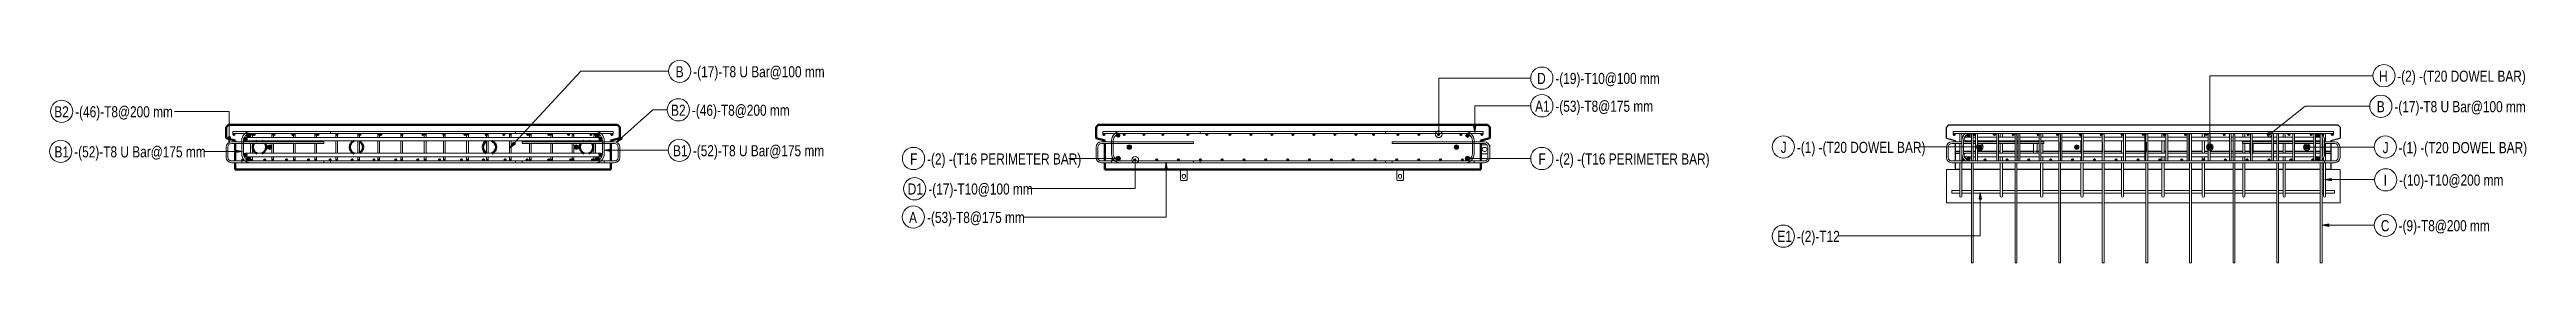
# Model space of a CAD drawing. Header units: millimetres. Extents: x -5092 to 6076, y 17515 to 18426.
import ezdxf

# ---------------------------------------------------------------- set-up
doc = ezdxf.new("R2010")
doc.units = ezdxf.units.MM
doc.linetypes.add('Dash', pattern=[6.36, 3.18, -3.18])
for name, color, linetype, lineweight in [('A-GENM', 13, 'Continuous', 18), ('A-WALL', 113, 'Continuous', 25), ('A-WALL-HDLN', 110, 'Dash', 25), ('S-BEAM', 12, 'Continuous', 18), ('S-RBAR', 171, 'Continuous', 18), ('S-RBAR-IDEN', 171, 'Continuous', 9)]:
    doc.layers.add(name, color=color, linetype=linetype, lineweight=lineweight)
doc.styles.add('Nirmala UI Semilight', font='NirmalaS.ttf', dxfattribs={"width": 0.8, "height": 50})

msp = doc.modelspace()

# ---------------------------------------------------------------- texts
at = {"layer": 'S-RBAR-IDEN', "char_height": 50, "attachment_point": 1, "style": 'Nirmala UI Semilight'}
for s, insert, width in [('B', (-2269, 18399), 38.48), ('-(17)-T8 U Bar@100 mm', (-2190, 18399), 699.07), ('D', (1615, 18369), 46.18), ('-(19)-T10@100 mm', (1697, 18369), 546.43), ('H', (5411, 18379), 47.46), ('-(2) -(T20 DOWEL BAR)', (5493, 18379), 678.55), ('B2', (-5071, 18219), 74.4), ('-(46)-T8@200 mm', (-4977, 18219), 542.58), ('B2', (-2290, 18226), 74.4), ('-(46)-T8@200 mm', (-2196, 18226), 542.58), ('A1', (1606, 18244), 69.27), ('-(53)-T8@175 mm', (1697, 18244), 529.76), ('B', (5401, 18242), 38.48), ('-(17)-T8 U Bar@100 mm', (5480, 18242), 699.07), ('B1', (-5070, 18039), 64.13), ('-(52)-T8 U Bar@175 mm', (-4981, 18039), 709.33), ('B1', (-2281, 18044), 64.13), ('-(52)-T8 U Bar@175 mm', (-2192, 18044), 709.33), ('F', (-1212, 18007), 32.07), ('-(2) -(T16 PERIMETER BAR)', (-1136, 18007), 773.47), ('F', (1621, 18007), 32.07), ('-(2) -(T16 PERIMETER BAR)', (1697, 18007), 773.47), ('J', (2713, 18059), 23.09), ('-(1) -(T20 DOWEL BAR)', (2786, 18059), 668.29), ('J', (5427, 18058), 23.09), ('-(1) -(T20 DOWEL BAR)', (5499, 18058), 668.29), ('D1', (-1223, 17872), 71.83), ('-(17)-T10@100 mm', (-1130, 17872), 545.15), ('I', (5432, 17912), 16.68), ('-(10)-T10@200 mm', (5501, 17912), 556.69), ('A', (-1217, 17744), 43.61), ('-(53)-T8@175 mm', (-1136, 17744), 529.76), ('E1', (2698, 17659), 60.29), ('-(2)-T12', (2786, 17659), 224.47), ('C', (5419, 17707), 42.33), ('-(9)-T8@200 mm', (5499, 17707), 505.38)]:
    msp.add_mtext(s, dxfattribs=dict(at, insert=insert, width=width))

# ---------------------------------------------------------------- blocks, each defined once
blk = doc.blocks.new('RR spread anchor face based - RR-SA-2_5-150-1726819-Elevation Top 2')
at = {"layer": 'A-GENM'}
for p, q in [((-3916, 17935), (-3916, 17890)), ((-3916, 17890), (-3914, 17885)), ((-3914, 17885), (-3889, 17885)), ((-3908, 17901), (-3908, 17907)), ((-3894, 17907), (-3894, 17901)), ((-3889, 17885), (-3886, 17890)), ((-3886, 17890), (-3886, 17935))]:
    blk.add_line(p, q, dxfattribs=at)
for centre, start, end in [((-3901, 17907), 0, 180), ((-3901, 17901), 180, 0)]:
    blk.add_arc(centre, 7, start, end, dxfattribs=at)
blk = doc.blocks.new('RR spread anchor face based - RR-SA-4_0-320-1726835-Elevation Top 2')
at = {"layer": 'A-GENM'}
for p, q in [((-2533, 18045), (-2561, 18045)), ((-2561, 18005), (-2529, 18005)), ((-2547, 18034), (-2543, 18034)), ((-2543, 18016), (-2547, 18016)), ((-2521, 18043), (-2523, 18044)), ((-2521, 18035), (-2521, 18043))]:
    blk.add_line(p, q, dxfattribs=at)
for centre, start, end in [((-2547, 18025), 90, 270), ((-2543, 18025), 270, 90)]:
    blk.add_arc(centre, 9, start, end, dxfattribs=at)
blk = doc.blocks.new('RR spread anchor face based - RR-SA-7_5-260-1726841-Elevation Top 3')
at = {"layer": 'A-GENM'}
for p, q in [((-3904, 18063), (-3904, 18064)), ((-3904, 18059), (-3904, 18063)), ((-3904, 18063), (-3888, 18063)), ((-3904, 18008), (-3904, 18051)), ((-3904, 18008), (-3904, 18008)), ((-3904, 18008), (-3888, 18008)), ((-3888, 18064), (-3888, 18063)), ((-3888, 18063), (-3888, 18059)), ((-3888, 18051), (-3888, 18008)), ((-3888, 18008), (-3888, 18008))]:
    blk.add_line(p, q, dxfattribs=at)
blk = doc.blocks.new('RR spread anchor face based - RR-SA-7_5-260-V1-Elevation Top 3')
at = {"layer": 'A-GENM'}
for p, q in [((-2929, 18063), (-2929, 18064)), ((-2929, 18059), (-2929, 18063)), ((-2929, 18063), (-2925, 18063)), ((-2929, 18008), (-2929, 18051)), ((-2929, 18008), (-2929, 18008)), ((-2929, 18008), (-2925, 18008)), ((-2917, 18063), (-2913, 18063)), ((-2917, 18008), (-2913, 18008)), ((-2913, 18064), (-2913, 18063)), ((-2913, 18063), (-2913, 18059)), ((-2913, 18051), (-2913, 18008)), ((-2913, 18008), (-2913, 18008))]:
    blk.add_line(p, q, dxfattribs=at)
blk = doc.blocks.new('M_Rebar Tag_rfa Dimension - ARROW-793927-Elevation Top 1')
at = {"layer": 'S-RBAR-IDEN'}
blk.add_circle((-2253, 18021), 50, dxfattribs=at)
blk = doc.blocks.new('M_Rebar Tag_rfa Dimension - ARROW-793927-Elevation Top 2')
at = {"layer": 'S-RBAR-IDEN'}
blk.add_circle((-2287, 18221), 50, dxfattribs=at)
blk = doc.blocks.new('M_Rebar Tag_rfa Dimension - DOT 1_5-793931-Elevation Top 2')
at = {"layer": 'S-RBAR-IDEN'}
blk.add_circle((-2287, 18345), 50, dxfattribs=at)
blk = doc.blocks.new('M_Rebar Tag_rfa MARK - DOT 1 MM-794228-Elevation Top 2')
at = {"layer": 'S-RBAR-IDEN'}
blk.add_circle((-5120, 17984), 50, dxfattribs=at)
blk = doc.blocks.new('M_Rebar Tag_rfa MARK - DOT 1_5-794230-Elevation Top 3')
at = {"layer": 'S-RBAR-IDEN'}
blk.add_circle((-2324, 18356), 50, dxfattribs=at)
blk = doc.blocks.new('M_Rebar Tag_rfa Dimension - DOT-793929-Elevation Top 3')
at = {"layer": 'S-RBAR-IDEN'}
blk.add_circle((-2338, 18219), 50, dxfattribs=at)
blk = doc.blocks.new('M_Rebar Tag_rfa Dimension - ARROW-793927-Elevation Top 3')
at = {"layer": 'S-RBAR-IDEN'}
blk.add_circle((-2318, 17684), 50, dxfattribs=at)

# ---------------------------------------------------------------- hatches: boundary and pattern name
at = {"layer": 'S-RBAR'}
for points in [[(-4262, 18088), (-4257, 18089), (-4257, 18095), (-4262, 18097), (-4266, 18092)], [(-4200, 18081), (-4193, 18081), (-4188, 18086), (-4190, 18093), (-4196, 18096), (-4202, 18093), (-4204, 18086)], [(-4184, 18090), (-4179, 18091), (-4179, 18096), (-4184, 18097), (-4186, 18093)], [(-4171, 18088), (-4166, 18089), (-4166, 18095), (-4171, 18097), (-4175, 18092)], [(-4087, 18090), (-4082, 18091), (-4082, 18096), (-4087, 18097), (-4090, 18093)], [(-4082, 18088), (-4076, 18089), (-4076, 18095), (-4082, 18097), (-4085, 18092)], [(-3997, 18088), (-3991, 18089), (-3991, 18095), (-3997, 18097), (-4000, 18092)], [(-3990, 18090), (-3986, 18091), (-3986, 18096), (-3990, 18097), (-3993, 18093)], [(-3893, 18090), (-3889, 18091), (-3889, 18096), (-3893, 18097), (-3896, 18093)], [(-3884, 18088), (-3878, 18089), (-3878, 18095), (-3884, 18097), (-3887, 18092)], [(-3799, 18090), (-3795, 18091), (-3795, 18096), (-3799, 18097), (-3802, 18093)], [(-3798, 18088), (-3792, 18089), (-3792, 18095), (-3798, 18097), (-3801, 18092)], [(-3700, 18090), (-3695, 18091), (-3695, 18096), (-3700, 18097), (-3703, 18093)], [(-3694, 18088), (-3689, 18089), (-3689, 18095), (-3694, 18097), (-3698, 18092)], [(-3609, 18090), (-3605, 18091), (-3605, 18096), (-3609, 18097), (-3612, 18093)], [(-3599, 18088), (-3594, 18089), (-3594, 18095), (-3599, 18097), (-3603, 18092)], [(-3507, 18090), (-3502, 18091), (-3502, 18096), (-3507, 18097), (-3509, 18093)], [(-3505, 18088), (-3499, 18089), (-3499, 18095), (-3505, 18097), (-3508, 18092)], [(-3410, 18088), (-3404, 18089), (-3404, 18095), (-3410, 18097), (-3414, 18092)], [(-3400, 18090), (-3395, 18091), (-3395, 18096), (-3400, 18097), (-3403, 18093)], [(-3315, 18088), (-3310, 18089), (-3310, 18095), (-3315, 18097), (-3319, 18092), (-3316, 18088)], [(-3313, 18090), (-3309, 18091), (-3309, 18096), (-3313, 18097), (-3316, 18093), (-3316, 18093)], [(-3221, 18088), (-3215, 18089), (-3215, 18095), (-3221, 18097), (-3224, 18092)], [(-3209, 18090), (-3204, 18091), (-3204, 18096), (-3209, 18097), (-3212, 18093)], [(-3126, 18088), (-3120, 18089), (-3120, 18095), (-3126, 18097), (-3129, 18092)], [(-3120, 18090), (-3115, 18091), (-3115, 18096), (-3120, 18097), (-3122, 18093)], [(-3046, 18088), (-3040, 18089), (-3040, 18095), (-3046, 18097), (-3049, 18092)], [(-3017, 18090), (-3012, 18091), (-3012, 18096), (-3017, 18097), (-3019, 18093)], [(-2937, 18088), (-2931, 18089), (-2931, 18095), (-2937, 18097), (-2940, 18092)], [(-2926, 18090), (-2922, 18091), (-2922, 18096), (-2926, 18097), (-2929, 18093)], [(-2842, 18088), (-2836, 18089), (-2836, 18095), (-2842, 18097), (-2845, 18092)], [(-2830, 18090), (-2825, 18091), (-2825, 18096), (-2830, 18097), (-2832, 18093)], [(-2753, 18088), (-2748, 18089), (-2748, 18095), (-2753, 18097), (-2757, 18092)], [(-2733, 18090), (-2728, 18091), (-2728, 18096), (-2733, 18097), (-2736, 18093)], [(-2652, 18088), (-2647, 18089), (-2647, 18095), (-2652, 18097), (-2656, 18092)], [(-2636, 18090), (-2632, 18091), (-2632, 18096), (-2636, 18097), (-2639, 18093)], [(-2621, 18079), (-2615, 18082), (-2614, 18089), (-2618, 18095), (-2625, 18095), (-2629, 18089), (-2628, 18082)], [(-2558, 18088), (-2552, 18089), (-2552, 18095), (-2558, 18097), (-2561, 18092)], [(-340, 18088), (-334, 18089), (-334, 18095), (-340, 18097), (-343, 18092)], [(-270, 18081), (-266, 18086), (-267, 18093), (-274, 18096), (-280, 18093), (-281, 18086), (-277, 18081)], [(-249, 18088), (-243, 18089), (-243, 18095), (-249, 18097), (-252, 18092)], [(-159, 18088), (-154, 18089), (-154, 18095), (-159, 18097), (-163, 18092)], [(-75, 18088), (-69, 18089), (-69, 18095), (-75, 18097), (-78, 18092)], [(39, 18088), (45, 18089), (45, 18095), (39, 18097), (35, 18092)], [(125, 18088), (130, 18089), (130, 18095), (125, 18097), (121, 18092)], [(228, 18088), (234, 18089), (234, 18095), (228, 18097), (225, 18092)], [(323, 18088), (329, 18089), (329, 18095), (323, 18097), (320, 18092)], [(418, 18088), (423, 18089), (423, 18095), (418, 18097), (414, 18092)], [(512, 18088), (518, 18089), (518, 18095), (512, 18097), (509, 18092)], [(607, 18088), (613, 18089), (613, 18095), (607, 18097), (604, 18092)], [(702, 18088), (707, 18089), (707, 18095), (702, 18097), (698, 18092)], [(797, 18088), (802, 18089), (802, 18095), (797, 18097), (793, 18092)], [(877, 18088), (882, 18089), (882, 18095), (877, 18097), (873, 18092)], [(986, 18088), (992, 18089), (992, 18095), (986, 18097), (983, 18092)], [(1081, 18088), (1086, 18089), (1086, 18095), (1081, 18097), (1077, 18092)], [(1169, 18088), (1175, 18089), (1175, 18095), (1169, 18097), (1166, 18092)], [(1270, 18088), (1276, 18089), (1276, 18095), (1270, 18097), (1267, 18092)], [(1301, 18079), (1307, 18082), (1309, 18089), (1305, 18095), (1298, 18095), (1293, 18089), (1295, 18082)], [(1365, 18088), (1370, 18089), (1370, 18095), (1365, 18097), (1361, 18092)], [(3494, 18088), (3500, 18089), (3500, 18095), (3494, 18097), (3491, 18092)], [(3563, 18081), (3564, 18081), (3568, 18086), (3567, 18093), (3560, 18096), (3554, 18093), (3553, 18086), (3557, 18081)], [(3585, 18088), (3591, 18089), (3591, 18095), (3585, 18097), (3582, 18092), (3585, 18088)], [(3675, 18088), (3681, 18089), (3681, 18095), (3675, 18097), (3671, 18092), (3673, 18090)], [(3760, 18088), (3765, 18089), (3765, 18095), (3760, 18097), (3756, 18092)], [(3873, 18088), (3879, 18089), (3879, 18095), (3873, 18097), (3870, 18092)], [(3959, 18088), (3965, 18089), (3965, 18095), (3959, 18097), (3956, 18092)], [(4063, 18088), (4068, 18089), (4068, 18095), (4063, 18097), (4059, 18092)], [(4157, 18088), (4163, 18089), (4163, 18095), (4157, 18097), (4154, 18092)], [(4252, 18088), (4257, 18089), (4257, 18095), (4252, 18097), (4248, 18092)], [(4347, 18088), (4352, 18089), (4352, 18095), (4346, 18097), (4343, 18092)], [(4441, 18088), (4447, 18089), (4447, 18095), (4441, 18097), (4438, 18092)], [(4536, 18088), (4542, 18089), (4542, 18095), (4536, 18097), (4533, 18092)], [(4631, 18088), (4636, 18089), (4636, 18095), (4631, 18097), (4627, 18092)], [(4711, 18088), (4717, 18089), (4717, 18095), (4711, 18097), (4708, 18092)], [(4820, 18088), (4826, 18089), (4826, 18095), (4820, 18097), (4817, 18092)], [(4915, 18088), (4920, 18089), (4920, 18095), (4915, 18097), (4911, 18092), (4914, 18089)], [(5003, 18088), (5009, 18089), (5009, 18095), (5003, 18097), (5000, 18092), (5003, 18089)], [(5104, 18088), (5110, 18089), (5110, 18095), (5104, 18097), (5101, 18092)], [(5135, 18079), (5141, 18082), (5143, 18089), (5139, 18095), (5132, 18095), (5127, 18089), (5129, 18082)], [(5199, 18088), (5205, 18089), (5205, 18095), (5199, 18097), (5195, 18092)], [(-4219, 17974), (-4216, 17978), (-4219, 17983), (-4225, 17981), (-4225, 17975), (-4224, 17975)], [(-4210, 18063), (-4203, 18066), (-4202, 18073), (-4206, 18079), (-4213, 18079), (-4217, 18074), (-4217, 18072), (-4216, 18066), (-4214, 18065)], [(-4210, 17992), (-4203, 17995), (-4202, 18001), (-4206, 18007), (-4213, 18007), (-4217, 18001), (-4216, 17995), (-4214, 17994)], [(-4193, 17976), (-4188, 17982), (-4190, 17989), (-4196, 17992), (-4202, 17989), (-4204, 17982), (-4200, 17976)], [(-4184, 17974), (-4179, 17975), (-4179, 17980), (-4184, 17981), (-4186, 17977)], [(-4121, 17974), (-4117, 17978), (-4121, 17983), (-4126, 17981), (-4126, 17975)], [(-4100, 18025), (-4093, 18028), (-4090, 18035), (-4093, 18043), (-4100, 18045), (-4107, 18043), (-4110, 18035), (-4107, 18028)], [(-4087, 17974), (-4082, 17975), (-4082, 17980), (-4087, 17981), (-4090, 17977)], [(-4022, 17974), (-4019, 17978), (-4022, 17983), (-4028, 17981), (-4028, 17975)], [(-3990, 17974), (-3986, 17975), (-3986, 17980), (-3990, 17981), (-3993, 17977)], [(-3924, 17974), (-3920, 17978), (-3924, 17983), (-3929, 17981), (-3929, 17975)], [(-3893, 17974), (-3889, 17975), (-3889, 17980), (-3893, 17981), (-3896, 17977)], [(-3825, 17974), (-3822, 17978), (-3825, 17983), (-3831, 17981), (-3831, 17975)], [(-3799, 17974), (-3795, 17975), (-3795, 17980), (-3799, 17981), (-3802, 17977)], [(-3727, 17974), (-3723, 17978), (-3727, 17983), (-3732, 17981), (-3732, 17975)], [(-3700, 17974), (-3695, 17975), (-3695, 17980), (-3700, 17981), (-3703, 17977)], [(-3628, 17974), (-3625, 17978), (-3628, 17983), (-3634, 17981), (-3634, 17975)], [(-3609, 17974), (-3605, 17975), (-3605, 17980), (-3609, 17981), (-3612, 17977)], [(-3530, 17974), (-3526, 17978), (-3530, 17983), (-3535, 17981), (-3535, 17975)], [(-3507, 17974), (-3502, 17975), (-3502, 17980), (-3507, 17981), (-3509, 17977)], [(-3431, 17974), (-3428, 17978), (-3431, 17983), (-3437, 17981), (-3437, 17975)], [(-3400, 17974), (-3395, 17975), (-3395, 17980), (-3400, 17981), (-3403, 17977)], [(-3333, 17974), (-3329, 17978), (-3333, 17983), (-3338, 17981), (-3338, 17975)], [(-3313, 17974), (-3309, 17975), (-3309, 17980), (-3313, 17981), (-3316, 17977), (-3316, 17977)], [(-3234, 17974), (-3231, 17978), (-3234, 17983), (-3240, 17981), (-3240, 17975)], [(-3209, 17974), (-3204, 17975), (-3204, 17980), (-3209, 17981), (-3212, 17977)], [(-3136, 17974), (-3132, 17978), (-3136, 17983), (-3141, 17981), (-3141, 17975)], [(-3120, 17974), (-3115, 17975), (-3115, 17980), (-3120, 17981), (-3122, 17977)], [(-3037, 17974), (-3034, 17978), (-3037, 17983), (-3043, 17981), (-3043, 17975)], [(-3017, 17974), (-3012, 17975), (-3012, 17980), (-3017, 17981), (-3019, 17977)], [(-2939, 17974), (-2935, 17978), (-2939, 17983), (-2944, 17981), (-2944, 17975)], [(-2926, 17974), (-2922, 17975), (-2922, 17980), (-2926, 17981), (-2929, 17977)], [(-2840, 17974), (-2837, 17978), (-2840, 17983), (-2846, 17981), (-2846, 17975)], [(-2830, 17974), (-2825, 17975), (-2825, 17980), (-2830, 17981), (-2832, 17977)], [(-2742, 17974), (-2738, 17978), (-2742, 17983), (-2747, 17981), (-2747, 17975)], [(-2733, 17974), (-2728, 17975), (-2728, 17980), (-2733, 17981), (-2736, 17977)], [(-2717, 18025), (-2710, 18028), (-2707, 18035), (-2710, 18043), (-2717, 18045), (-2724, 18043), (-2727, 18035), (-2724, 18028)], [(-2643, 17974), (-2640, 17978), (-2643, 17983), (-2649, 17981), (-2649, 17975)], [(-2636, 17974), (-2632, 17975), (-2632, 17980), (-2636, 17981), (-2639, 17977)], [(-2621, 17976), (-2615, 17979), (-2614, 17985), (-2618, 17991), (-2625, 17991), (-2629, 17985), (-2628, 17979)], [(-2608, 18063), (-2602, 18066), (-2600, 18073), (-2600, 18074), (-2604, 18079), (-2611, 18079), (-2616, 18073), (-2614, 18066)], [(-2608, 17992), (-2602, 17995), (-2600, 18001), (-2604, 18007), (-2611, 18007), (-2616, 18001), (-2614, 17995), (-2611, 17993)], [(-297, 17974), (-293, 17978), (-297, 17983), (-302, 17981), (-302, 17975)], [(-270, 17976), (-266, 17982), (-267, 17989), (-274, 17992), (-280, 17989), (-281, 17982), (-277, 17976)], [(-224, 18025), (-217, 18028), (-214, 18035), (-217, 18043), (-224, 18045), (-231, 18043), (-234, 18035), (-231, 18028)], [(-198, 17974), (-195, 17978), (-198, 17983), (-204, 17981), (-204, 17975)], [(-100, 17974), (-96, 17978), (-100, 17983), (-105, 17981), (-105, 17975), (-101, 17974)], [(-1, 17974), (2, 17978), (-1, 17983), (-7, 17981), (-7, 17975)], [(97, 17974), (101, 17978), (97, 17983), (92, 17981), (92, 17975)], [(196, 17974), (199, 17978), (196, 17983), (190, 17981), (190, 17975)], [(294, 17974), (298, 17978), (294, 17983), (289, 17981), (289, 17975)], [(393, 17974), (396, 17978), (393, 17983), (387, 17981), (387, 17975)], [(491, 17974), (495, 17978), (491, 17983), (486, 17981), (486, 17975)], [(590, 17974), (593, 17978), (590, 17983), (584, 17981), (584, 17975)], [(688, 17974), (692, 17978), (688, 17983), (683, 17981), (683, 17975)], [(787, 17974), (790, 17978), (787, 17983), (781, 17981), (781, 17975)], [(885, 17974), (889, 17978), (885, 17983), (880, 17981), (880, 17975)], [(984, 17974), (987, 17978), (984, 17983), (978, 17981), (978, 17975)], [(1082, 17974), (1086, 17978), (1082, 17983), (1077, 17981), (1077, 17975)], [(1181, 17974), (1184, 17978), (1181, 17983), (1175, 17981), (1175, 17975)], [(1251, 18025), (1258, 18028), (1261, 18035), (1258, 18043), (1251, 18045), (1244, 18043), (1241, 18035), (1244, 18028)], [(1279, 17974), (1283, 17978), (1279, 17983), (1274, 17981), (1274, 17975)], [(1301, 17976), (1307, 17979), (1309, 17985), (1305, 17991), (1298, 17991), (1293, 17985), (1295, 17979)], [(3537, 17974), (3541, 17978), (3537, 17983), (3532, 17981), (3532, 17975)], [(3557, 17976), (3564, 17976), (3568, 17982), (3567, 17989), (3560, 17992), (3554, 17989), (3553, 17982)], [(3610, 18025), (3618, 18028), (3620, 18035), (3618, 18043), (3610, 18045), (3603, 18043), (3600, 18035), (3603, 18028)], [(3636, 17974), (3639, 17978), (3636, 17983), (3630, 17981), (3630, 17975)], [(3734, 17974), (3738, 17978), (3734, 17983), (3729, 17981), (3729, 17975)], [(3833, 17974), (3836, 17978), (3833, 17983), (3827, 17981), (3827, 17975)], [(3931, 17974), (3935, 17978), (3931, 17983), (3926, 17981), (3926, 17975)], [(4030, 17974), (4033, 17978), (4030, 17983), (4024, 17981), (4024, 17975), (4028, 17974)], [(4048, 18025), (4055, 18028), (4058, 18035), (4055, 18043), (4048, 18045), (4041, 18043), (4038, 18035), (4041, 18028)], [(4128, 17974), (4132, 17978), (4128, 17983), (4123, 17981), (4123, 17975)], [(4227, 17974), (4230, 17978), (4227, 17983), (4221, 17981), (4221, 17975)], [(4325, 17974), (4329, 17978), (4325, 17983), (4320, 17981), (4320, 17975)], [(4424, 17974), (4427, 17978), (4424, 17983), (4418, 17981), (4418, 17975)], [(4522, 17974), (4526, 17978), (4522, 17983), (4517, 17981), (4517, 17975)], [(4621, 17974), (4624, 17978), (4621, 17983), (4615, 17981), (4615, 17975)], [(4648, 18025), (4655, 18028), (4658, 18035), (4655, 18043), (4648, 18045), (4641, 18043), (4638, 18035), (4641, 18028)], [(4719, 17974), (4723, 17978), (4719, 17983), (4714, 17981), (4714, 17975)], [(4818, 17974), (4821, 17978), (4818, 17983), (4812, 17981), (4812, 17975)], [(4916, 17974), (4920, 17978), (4916, 17983), (4911, 17981), (4911, 17975), (4914, 17974)], [(5015, 17974), (5018, 17978), (5015, 17983), (5009, 17981), (5009, 17975)], [(5085, 18025), (5093, 18028), (5095, 18035), (5093, 18043), (5085, 18045), (5078, 18043), (5075, 18035), (5078, 18028)], [(5113, 17974), (5117, 17978), (5113, 17983), (5108, 17981), (5108, 17975)], [(5135, 17976), (5141, 17979), (5143, 17985), (5139, 17991), (5132, 17991), (5127, 17985), (5129, 17979)]]:
    msp.add_hatch(color=256, dxfattribs=at).paths.add_polyline_path(points)
h = msp.add_hatch(color=256, dxfattribs=at)
edge = h.paths.add_edge_path()
edge.add_arc((-4261, 18092), 5, 0, 360)
h = msp.add_hatch(color=256, dxfattribs=at)
edge = h.paths.add_edge_path()
edge.add_arc((-4196, 18088), 8, 0, 360)
h = msp.add_hatch(color=256, dxfattribs=at)
edge = h.paths.add_edge_path()
edge.add_arc((-4182, 18093), 4, 0, 360)
h = msp.add_hatch(color=256, dxfattribs=at)
edge = h.paths.add_edge_path()
edge.add_arc((-4170, 18092), 5, 0, 360)
h = msp.add_hatch(color=256, dxfattribs=at)
edge = h.paths.add_edge_path()
edge.add_arc((-4086, 18093), 4, 0, 360)
h = msp.add_hatch(color=256, dxfattribs=at)
edge = h.paths.add_edge_path()
edge.add_arc((-4080, 18092), 5, 0, 360)
h = msp.add_hatch(color=256, dxfattribs=at)
edge = h.paths.add_edge_path()
edge.add_arc((-3995, 18092), 5, 0, 360)
h = msp.add_hatch(color=256, dxfattribs=at)
edge = h.paths.add_edge_path()
edge.add_arc((-3989, 18093), 4, 0, 360)
h = msp.add_hatch(color=256, dxfattribs=at)
edge = h.paths.add_edge_path()
edge.add_arc((-3892, 18093), 4, 0, 360)
h = msp.add_hatch(color=256, dxfattribs=at)
edge = h.paths.add_edge_path()
edge.add_arc((-3882, 18092), 5, 0, 360)
h = msp.add_hatch(color=256, dxfattribs=at)
edge = h.paths.add_edge_path()
edge.add_arc((-3798, 18093), 4, 0, 360)
h = msp.add_hatch(color=256, dxfattribs=at)
edge = h.paths.add_edge_path()
edge.add_arc((-3796, 18092), 5, 0, 360)
h = msp.add_hatch(color=256, dxfattribs=at)
edge = h.paths.add_edge_path()
edge.add_arc((-3699, 18093), 4, 0, 360)
h = msp.add_hatch(color=256, dxfattribs=at)
edge = h.paths.add_edge_path()
edge.add_arc((-3693, 18092), 5, 0, 360)
h = msp.add_hatch(color=256, dxfattribs=at)
edge = h.paths.add_edge_path()
edge.add_arc((-3608, 18093), 4, 0, 360)
h = msp.add_hatch(color=256, dxfattribs=at)
edge = h.paths.add_edge_path()
edge.add_arc((-3598, 18092), 5, 0, 360)
h = msp.add_hatch(color=256, dxfattribs=at)
edge = h.paths.add_edge_path()
edge.add_arc((-3505, 18093), 4, 0, 360)
h = msp.add_hatch(color=256, dxfattribs=at)
edge = h.paths.add_edge_path()
edge.add_arc((-3503, 18092), 5, 0, 360)
h = msp.add_hatch(color=256, dxfattribs=at)
edge = h.paths.add_edge_path()
edge.add_arc((-3409, 18092), 5, 0, 360)
h = msp.add_hatch(color=256, dxfattribs=at)
edge = h.paths.add_edge_path()
edge.add_arc((-3399, 18093), 4, 0, 360)
h = msp.add_hatch(color=256, dxfattribs=at)
edge = h.paths.add_edge_path()
edge.add_arc((-3314, 18092), 5, 0, 360)
h = msp.add_hatch(color=256, dxfattribs=at)
edge = h.paths.add_edge_path()
edge.add_arc((-3312, 18093), 4, 0, 360)
h = msp.add_hatch(color=256, dxfattribs=at)
edge = h.paths.add_edge_path()
edge.add_arc((-3219, 18092), 5, 0, 360)
h = msp.add_hatch(color=256, dxfattribs=at)
edge = h.paths.add_edge_path()
edge.add_arc((-3208, 18093), 4, 0, 360)
h = msp.add_hatch(color=256, dxfattribs=at)
edge = h.paths.add_edge_path()
edge.add_arc((-3124, 18092), 5, 0, 360)
h = msp.add_hatch(color=256, dxfattribs=at)
edge = h.paths.add_edge_path()
edge.add_arc((-3118, 18093), 4, 0, 360)
h = msp.add_hatch(color=256, dxfattribs=at)
edge = h.paths.add_edge_path()
edge.add_arc((-3044, 18092), 5, 0, 360)
h = msp.add_hatch(color=256, dxfattribs=at)
edge = h.paths.add_edge_path()
edge.add_arc((-3015, 18093), 4, 0, 360)
h = msp.add_hatch(color=256, dxfattribs=at)
edge = h.paths.add_edge_path()
edge.add_arc((-2935, 18092), 5, 0, 360)
h = msp.add_hatch(color=256, dxfattribs=at)
edge = h.paths.add_edge_path()
edge.add_arc((-2925, 18093), 4, 0, 360)
h = msp.add_hatch(color=256, dxfattribs=at)
edge = h.paths.add_edge_path()
edge.add_arc((-2840, 18092), 5, 0, 360)
h = msp.add_hatch(color=256, dxfattribs=at)
edge = h.paths.add_edge_path()
edge.add_arc((-2828, 18093), 4, 0, 360)
h = msp.add_hatch(color=256, dxfattribs=at)
edge = h.paths.add_edge_path()
edge.add_arc((-2752, 18092), 5, 0, 360)
h = msp.add_hatch(color=256, dxfattribs=at)
edge = h.paths.add_edge_path()
edge.add_arc((-2732, 18093), 4, 0, 360)
h = msp.add_hatch(color=256, dxfattribs=at)
edge = h.paths.add_edge_path()
edge.add_arc((-2651, 18092), 5, 0, 360)
h = msp.add_hatch(color=256, dxfattribs=at)
edge = h.paths.add_edge_path()
edge.add_arc((-2635, 18093), 4, 0, 360)
h = msp.add_hatch(color=256, dxfattribs=at)
edge = h.paths.add_edge_path()
edge.add_arc((-2621, 18087), 8, 0, 360)
h = msp.add_hatch(color=256, dxfattribs=at)
edge = h.paths.add_edge_path()
edge.add_arc((-2556, 18092), 5, 0, 360)
h = msp.add_hatch(color=256, dxfattribs=at)
edge = h.paths.add_edge_path()
edge.add_arc((-338, 18092), 5, 0, 360)
h = msp.add_hatch(color=256, dxfattribs=at)
edge = h.paths.add_edge_path()
edge.add_arc((-274, 18088), 8, 0, 360)
h = msp.add_hatch(color=256, dxfattribs=at)
edge = h.paths.add_edge_path()
edge.add_arc((-247, 18092), 5, 0, 360)
h = msp.add_hatch(color=256, dxfattribs=at)
edge = h.paths.add_edge_path()
edge.add_arc((-158, 18092), 5, 0, 360)
h = msp.add_hatch(color=256, dxfattribs=at)
edge = h.paths.add_edge_path()
edge.add_arc((-73, 18092), 5, 0, 360)
h = msp.add_hatch(color=256, dxfattribs=at)
edge = h.paths.add_edge_path()
edge.add_arc((40, 18092), 5, 0, 360)
h = msp.add_hatch(color=256, dxfattribs=at)
edge = h.paths.add_edge_path()
edge.add_arc((126, 18092), 5, 0, 360)
h = msp.add_hatch(color=256, dxfattribs=at)
edge = h.paths.add_edge_path()
edge.add_arc((230, 18092), 5, 0, 360)
h = msp.add_hatch(color=256, dxfattribs=at)
edge = h.paths.add_edge_path()
edge.add_arc((325, 18092), 5, 0, 360)
h = msp.add_hatch(color=256, dxfattribs=at)
edge = h.paths.add_edge_path()
edge.add_arc((419, 18092), 5, 0, 360)
h = msp.add_hatch(color=256, dxfattribs=at)
edge = h.paths.add_edge_path()
edge.add_arc((514, 18092), 5, 0, 360)
h = msp.add_hatch(color=256, dxfattribs=at)
edge = h.paths.add_edge_path()
edge.add_arc((609, 18092), 5, 0, 360)
h = msp.add_hatch(color=256, dxfattribs=at)
edge = h.paths.add_edge_path()
edge.add_arc((703, 18092), 5, 0, 360)
h = msp.add_hatch(color=256, dxfattribs=at)
edge = h.paths.add_edge_path()
edge.add_arc((798, 18092), 5, 0, 360)
h = msp.add_hatch(color=256, dxfattribs=at)
edge = h.paths.add_edge_path()
edge.add_arc((878, 18092), 5, 0, 360)
h = msp.add_hatch(color=256, dxfattribs=at)
edge = h.paths.add_edge_path()
edge.add_arc((988, 18092), 5, 0, 360)
h = msp.add_hatch(color=256, dxfattribs=at)
edge = h.paths.add_edge_path()
edge.add_arc((1082, 18092), 5, 0, 360)
h = msp.add_hatch(color=256, dxfattribs=at)
edge = h.paths.add_edge_path()
edge.add_arc((1171, 18092), 5, 0, 360)
h = msp.add_hatch(color=256, dxfattribs=at)
edge = h.paths.add_edge_path()
edge.add_arc((1272, 18092), 5, 0, 360)
h = msp.add_hatch(color=256, dxfattribs=at)
edge = h.paths.add_edge_path()
edge.add_arc((1301, 18087), 8, 0, 360)
h = msp.add_hatch(color=256, dxfattribs=at)
edge = h.paths.add_edge_path()
edge.add_arc((1366, 18092), 5, 0, 360)
h = msp.add_hatch(color=256, dxfattribs=at)
edge = h.paths.add_edge_path()
edge.add_arc((3496, 18092), 5, 0, 360)
h = msp.add_hatch(color=256, dxfattribs=at)
edge = h.paths.add_edge_path()
edge.add_arc((3560, 18088), 8, 0, 360)
h = msp.add_hatch(color=256, dxfattribs=at)
edge = h.paths.add_edge_path()
edge.add_arc((3587, 18092), 5, 0, 360)
h = msp.add_hatch(color=256, dxfattribs=at)
edge = h.paths.add_edge_path()
edge.add_arc((3676, 18092), 5, 0, 360)
h = msp.add_hatch(color=256, dxfattribs=at)
edge = h.paths.add_edge_path()
edge.add_arc((3761, 18092), 5, 0, 360)
h = msp.add_hatch(color=256, dxfattribs=at)
edge = h.paths.add_edge_path()
edge.add_arc((3875, 18092), 5, 0, 360)
h = msp.add_hatch(color=256, dxfattribs=at)
edge = h.paths.add_edge_path()
edge.add_arc((3961, 18092), 5, 0, 360)
h = msp.add_hatch(color=256, dxfattribs=at)
edge = h.paths.add_edge_path()
edge.add_arc((4064, 18092), 5, 0, 360)
h = msp.add_hatch(color=256, dxfattribs=at)
edge = h.paths.add_edge_path()
edge.add_arc((4159, 18092), 5, 0, 360)
h = msp.add_hatch(color=256, dxfattribs=at)
edge = h.paths.add_edge_path()
edge.add_arc((4253, 18092), 5, 0, 360)
h = msp.add_hatch(color=256, dxfattribs=at)
edge = h.paths.add_edge_path()
edge.add_arc((4348, 18092), 5, 0, 360)
h = msp.add_hatch(color=256, dxfattribs=at)
edge = h.paths.add_edge_path()
edge.add_arc((4443, 18092), 5, 0, 360)
h = msp.add_hatch(color=256, dxfattribs=at)
edge = h.paths.add_edge_path()
edge.add_arc((4538, 18092), 5, 0, 360)
h = msp.add_hatch(color=256, dxfattribs=at)
edge = h.paths.add_edge_path()
edge.add_arc((4632, 18092), 5, 0, 360)
h = msp.add_hatch(color=256, dxfattribs=at)
edge = h.paths.add_edge_path()
edge.add_arc((4713, 18092), 5, 0, 360)
h = msp.add_hatch(color=256, dxfattribs=at)
edge = h.paths.add_edge_path()
edge.add_arc((4822, 18092), 5, 0, 360)
h = msp.add_hatch(color=256, dxfattribs=at)
edge = h.paths.add_edge_path()
edge.add_arc((4916, 18092), 5, 0, 360)
h = msp.add_hatch(color=256, dxfattribs=at)
edge = h.paths.add_edge_path()
edge.add_arc((5005, 18092), 5, 0, 360)
h = msp.add_hatch(color=256, dxfattribs=at)
edge = h.paths.add_edge_path()
edge.add_arc((5106, 18092), 5, 0, 360)
h = msp.add_hatch(color=256, dxfattribs=at)
edge = h.paths.add_edge_path()
edge.add_arc((5135, 18087), 8, 0, 360)
h = msp.add_hatch(color=256, dxfattribs=at)
edge = h.paths.add_edge_path()
edge.add_arc((5200, 18092), 5, 0, 360)
h = msp.add_hatch(color=256, dxfattribs=at)
edge = h.paths.add_edge_path()
edge.add_arc((-4221, 17978), 5, 0, 360)
h = msp.add_hatch(color=256, dxfattribs=at)
edge = h.paths.add_edge_path()
edge.add_arc((-4210, 18071), 8, 172.804, 270)
edge.add_line((-4210, 18063), (-4210, 18071))
edge.add_line((-4210, 18071), (-4218, 18072))
h = msp.add_hatch(color=256, dxfattribs=at)
edge = h.paths.add_edge_path()
edge.add_arc((-4210, 18000), 8, 0, 360)
h = msp.add_hatch(color=256, dxfattribs=at)
edge = h.paths.add_edge_path()
edge.add_arc((-4210, 18071), 8, 270, 523.3271)
edge.add_line((-4217, 18074), (-4210, 18071))
edge.add_line((-4210, 18071), (-4210, 18063))
h = msp.add_hatch(color=256, dxfattribs=at)
edge = h.paths.add_edge_path()
edge.add_arc((-4196, 17984), 8, 0, 360)
h = msp.add_hatch(color=256, dxfattribs=at)
edge = h.paths.add_edge_path()
edge.add_arc((-4182, 17977), 4, 0, 360)
h = msp.add_hatch(color=256, dxfattribs=at)
edge = h.paths.add_edge_path()
edge.add_arc((-4122, 17978), 5, 0, 360)
h = msp.add_hatch(color=256, dxfattribs=at)
edge = h.paths.add_edge_path()
edge.add_arc((-4100, 18035), 10, 0, 360)
h = msp.add_hatch(color=256, dxfattribs=at)
edge = h.paths.add_edge_path()
edge.add_arc((-4086, 17977), 4, 0, 360)
h = msp.add_hatch(color=256, dxfattribs=at)
edge = h.paths.add_edge_path()
edge.add_arc((-4024, 17978), 5, 0, 360)
h = msp.add_hatch(color=256, dxfattribs=at)
edge = h.paths.add_edge_path()
edge.add_arc((-3989, 17977), 4, 0, 360)
h = msp.add_hatch(color=256, dxfattribs=at)
edge = h.paths.add_edge_path()
edge.add_arc((-3925, 17978), 5, 0, 360)
h = msp.add_hatch(color=256, dxfattribs=at)
edge = h.paths.add_edge_path()
edge.add_arc((-3892, 17977), 4, 0, 360)
h = msp.add_hatch(color=256, dxfattribs=at)
edge = h.paths.add_edge_path()
edge.add_arc((-3827, 17978), 5, 0, 360)
h = msp.add_hatch(color=256, dxfattribs=at)
edge = h.paths.add_edge_path()
edge.add_arc((-3798, 17977), 4, 0, 360)
h = msp.add_hatch(color=256, dxfattribs=at)
edge = h.paths.add_edge_path()
edge.add_arc((-3728, 17978), 5, 0, 360)
h = msp.add_hatch(color=256, dxfattribs=at)
edge = h.paths.add_edge_path()
edge.add_arc((-3699, 17977), 4, 0, 360)
h = msp.add_hatch(color=256, dxfattribs=at)
edge = h.paths.add_edge_path()
edge.add_arc((-3630, 17978), 5, 0, 360)
h = msp.add_hatch(color=256, dxfattribs=at)
edge = h.paths.add_edge_path()
edge.add_arc((-3608, 17977), 4, 0, 360)
h = msp.add_hatch(color=256, dxfattribs=at)
edge = h.paths.add_edge_path()
edge.add_arc((-3531, 17978), 5, 0, 360)
h = msp.add_hatch(color=256, dxfattribs=at)
edge = h.paths.add_edge_path()
edge.add_arc((-3505, 17977), 4, 0, 360)
h = msp.add_hatch(color=256, dxfattribs=at)
edge = h.paths.add_edge_path()
edge.add_arc((-3433, 17978), 5, 0, 360)
h = msp.add_hatch(color=256, dxfattribs=at)
edge = h.paths.add_edge_path()
edge.add_arc((-3399, 17977), 4, 0, 360)
h = msp.add_hatch(color=256, dxfattribs=at)
edge = h.paths.add_edge_path()
edge.add_arc((-3334, 17978), 5, 0, 360)
h = msp.add_hatch(color=256, dxfattribs=at)
edge = h.paths.add_edge_path()
edge.add_arc((-3312, 17977), 4, 0, 360)
h = msp.add_hatch(color=256, dxfattribs=at)
edge = h.paths.add_edge_path()
edge.add_arc((-3236, 17978), 5, 0, 360)
h = msp.add_hatch(color=256, dxfattribs=at)
edge = h.paths.add_edge_path()
edge.add_arc((-3208, 17977), 4, 0, 360)
h = msp.add_hatch(color=256, dxfattribs=at)
edge = h.paths.add_edge_path()
edge.add_arc((-3137, 17978), 5, 0, 360)
h = msp.add_hatch(color=256, dxfattribs=at)
edge = h.paths.add_edge_path()
edge.add_arc((-3118, 17977), 4, 0, 360)
h = msp.add_hatch(color=256, dxfattribs=at)
edge = h.paths.add_edge_path()
edge.add_arc((-3039, 17978), 5, 0, 360)
h = msp.add_hatch(color=256, dxfattribs=at)
edge = h.paths.add_edge_path()
edge.add_arc((-3015, 17977), 4, 0, 360)
h = msp.add_hatch(color=256, dxfattribs=at)
edge = h.paths.add_edge_path()
edge.add_arc((-2940, 17978), 5, 0, 360)
h = msp.add_hatch(color=256, dxfattribs=at)
edge = h.paths.add_edge_path()
edge.add_arc((-2925, 17977), 4, 0, 360)
h = msp.add_hatch(color=256, dxfattribs=at)
edge = h.paths.add_edge_path()
edge.add_arc((-2842, 17978), 5, 0, 360)
h = msp.add_hatch(color=256, dxfattribs=at)
edge = h.paths.add_edge_path()
edge.add_arc((-2828, 17977), 4, 0, 360)
h = msp.add_hatch(color=256, dxfattribs=at)
edge = h.paths.add_edge_path()
edge.add_arc((-2743, 17978), 5, 0, 360)
h = msp.add_hatch(color=256, dxfattribs=at)
edge = h.paths.add_edge_path()
edge.add_arc((-2732, 17977), 4, 0, 360)
h = msp.add_hatch(color=256, dxfattribs=at)
edge = h.paths.add_edge_path()
edge.add_arc((-2717, 18035), 10, 0, 360)
h = msp.add_hatch(color=256, dxfattribs=at)
edge = h.paths.add_edge_path()
edge.add_arc((-2645, 17978), 5, 0, 360)
h = msp.add_hatch(color=256, dxfattribs=at)
edge = h.paths.add_edge_path()
edge.add_arc((-2635, 17977), 4, 0, 360)
h = msp.add_hatch(color=256, dxfattribs=at)
edge = h.paths.add_edge_path()
edge.add_arc((-2621, 17984), 8, 0, 360)
h = msp.add_hatch(color=256, dxfattribs=at)
edge = h.paths.add_edge_path()
edge.add_arc((-2608, 18071), 8, 15.5383, 270)
edge.add_line((-2608, 18063), (-2608, 18071))
edge.add_line((-2608, 18071), (-2600, 18074))
h = msp.add_hatch(color=256, dxfattribs=at)
edge = h.paths.add_edge_path()
edge.add_arc((-2608, 18000), 8, 0, 360)
h = msp.add_hatch(color=256, dxfattribs=at)
edge = h.paths.add_edge_path()
edge.add_arc((-2608, 18071), 8, 270, 368.8793)
edge.add_line((-2600, 18073), (-2608, 18071))
edge.add_line((-2608, 18071), (-2608, 18063))
h = msp.add_hatch(color=256, dxfattribs=at)
edge = h.paths.add_edge_path()
edge.add_arc((-298, 17978), 5, 0, 360)
h = msp.add_hatch(color=256, dxfattribs=at)
edge = h.paths.add_edge_path()
edge.add_arc((-274, 17984), 8, 0, 360)
h = msp.add_hatch(color=256, dxfattribs=at)
edge = h.paths.add_edge_path()
edge.add_arc((-224, 18035), 10, 0, 360)
h = msp.add_hatch(color=256, dxfattribs=at)
edge = h.paths.add_edge_path()
edge.add_arc((-200, 17978), 5, 0, 360)
h = msp.add_hatch(color=256, dxfattribs=at)
edge = h.paths.add_edge_path()
edge.add_arc((-101, 17978), 5, 0, 360)
h = msp.add_hatch(color=256, dxfattribs=at)
edge = h.paths.add_edge_path()
edge.add_arc((-3, 17978), 5, 0, 360)
h = msp.add_hatch(color=256, dxfattribs=at)
edge = h.paths.add_edge_path()
edge.add_arc((96, 17978), 5, 0, 360)
h = msp.add_hatch(color=256, dxfattribs=at)
edge = h.paths.add_edge_path()
edge.add_arc((194, 17978), 5, 0, 360)
h = msp.add_hatch(color=256, dxfattribs=at)
edge = h.paths.add_edge_path()
edge.add_arc((293, 17978), 5, 0, 360)
h = msp.add_hatch(color=256, dxfattribs=at)
edge = h.paths.add_edge_path()
edge.add_arc((391, 17978), 5, 0, 360)
h = msp.add_hatch(color=256, dxfattribs=at)
edge = h.paths.add_edge_path()
edge.add_arc((490, 17978), 5, 0, 360)
h = msp.add_hatch(color=256, dxfattribs=at)
edge = h.paths.add_edge_path()
edge.add_arc((588, 17978), 5, 0, 360)
h = msp.add_hatch(color=256, dxfattribs=at)
edge = h.paths.add_edge_path()
edge.add_arc((687, 17978), 5, 0, 360)
h = msp.add_hatch(color=256, dxfattribs=at)
edge = h.paths.add_edge_path()
edge.add_arc((785, 17978), 5, 0, 360)
h = msp.add_hatch(color=256, dxfattribs=at)
edge = h.paths.add_edge_path()
edge.add_arc((884, 17978), 5, 0, 360)
h = msp.add_hatch(color=256, dxfattribs=at)
edge = h.paths.add_edge_path()
edge.add_arc((982, 17978), 5, 0, 360)
h = msp.add_hatch(color=256, dxfattribs=at)
edge = h.paths.add_edge_path()
edge.add_arc((1081, 17978), 5, 0, 360)
h = msp.add_hatch(color=256, dxfattribs=at)
edge = h.paths.add_edge_path()
edge.add_arc((1179, 17978), 5, 0, 360)
h = msp.add_hatch(color=256, dxfattribs=at)
edge = h.paths.add_edge_path()
edge.add_arc((1251, 18035), 10, 0, 360)
h = msp.add_hatch(color=256, dxfattribs=at)
edge = h.paths.add_edge_path()
edge.add_arc((1278, 17978), 5, 0, 360)
h = msp.add_hatch(color=256, dxfattribs=at)
edge = h.paths.add_edge_path()
edge.add_arc((1301, 17984), 8, 0, 360)
h = msp.add_hatch(color=256, dxfattribs=at)
edge = h.paths.add_edge_path()
edge.add_arc((3536, 17978), 5, 0, 360)
h = msp.add_hatch(color=256, dxfattribs=at)
edge = h.paths.add_edge_path()
edge.add_arc((3560, 17984), 8, 0, 360)
h = msp.add_hatch(color=256, dxfattribs=at)
edge = h.paths.add_edge_path()
edge.add_arc((3610, 18035), 10, 0, 360)
h = msp.add_hatch(color=256, dxfattribs=at)
edge = h.paths.add_edge_path()
edge.add_arc((3634, 17978), 5, 0, 360)
h = msp.add_hatch(color=256, dxfattribs=at)
edge = h.paths.add_edge_path()
edge.add_arc((3733, 17978), 5, 0, 360)
h = msp.add_hatch(color=256, dxfattribs=at)
edge = h.paths.add_edge_path()
edge.add_arc((3831, 17978), 5, 0, 360)
h = msp.add_hatch(color=256, dxfattribs=at)
edge = h.paths.add_edge_path()
edge.add_arc((3930, 17978), 5, 0, 360)
h = msp.add_hatch(color=256, dxfattribs=at)
edge = h.paths.add_edge_path()
edge.add_arc((4028, 17978), 5, 0, 360)
h = msp.add_hatch(color=256, dxfattribs=at)
edge = h.paths.add_edge_path()
edge.add_arc((4048, 18035), 10, 0, 360)
h = msp.add_hatch(color=256, dxfattribs=at)
edge = h.paths.add_edge_path()
edge.add_arc((4127, 17978), 5, 0, 360)
h = msp.add_hatch(color=256, dxfattribs=at)
edge = h.paths.add_edge_path()
edge.add_arc((4225, 17978), 5, 0, 360)
h = msp.add_hatch(color=256, dxfattribs=at)
edge = h.paths.add_edge_path()
edge.add_arc((4324, 17978), 5, 0, 360)
h = msp.add_hatch(color=256, dxfattribs=at)
edge = h.paths.add_edge_path()
edge.add_arc((4422, 17978), 5, 0, 360)
h = msp.add_hatch(color=256, dxfattribs=at)
edge = h.paths.add_edge_path()
edge.add_arc((4521, 17978), 5, 0, 360)
h = msp.add_hatch(color=256, dxfattribs=at)
edge = h.paths.add_edge_path()
edge.add_arc((4619, 17978), 5, 0, 360)
h = msp.add_hatch(color=256, dxfattribs=at)
edge = h.paths.add_edge_path()
edge.add_arc((4648, 18035), 10, 0, 360)
h = msp.add_hatch(color=256, dxfattribs=at)
edge = h.paths.add_edge_path()
edge.add_arc((4718, 17978), 5, 0, 360)
h = msp.add_hatch(color=256, dxfattribs=at)
edge = h.paths.add_edge_path()
edge.add_arc((4816, 17978), 5, 0, 360)
h = msp.add_hatch(color=256, dxfattribs=at)
edge = h.paths.add_edge_path()
edge.add_arc((4915, 17978), 5, 0, 360)
h = msp.add_hatch(color=256, dxfattribs=at)
edge = h.paths.add_edge_path()
edge.add_arc((5013, 17978), 5, 0, 360)
h = msp.add_hatch(color=256, dxfattribs=at)
edge = h.paths.add_edge_path()
edge.add_arc((5085, 18035), 10, 0, 360)
h = msp.add_hatch(color=256, dxfattribs=at)
edge = h.paths.add_edge_path()
edge.add_arc((5112, 17978), 5, 0, 360)
h = msp.add_hatch(color=256, dxfattribs=at)
edge = h.paths.add_edge_path()
edge.add_arc((5135, 17984), 8, 0, 360)
at = {"layer": 'S-RBAR-IDEN'}
for points in [[(1334, 18101), (1339, 18131), (1328, 18131)], [(-4282, 18052), (-4277, 18082), (-4287, 18082)], [(-4223, 18016), (-4253, 18021), (-4253, 18011)], [(-3017, 18032), (-2992, 18050), (-3000, 18057)], [(-2592, 18021), (-2562, 18015), (-2562, 18026)], [(-2537, 18056), (-2511, 18072), (-2518, 18080)], [(-58, 17968), (-63, 17938), (-53, 17938)], [(5166, 17889), (5196, 17883), (5196, 17894)], [(3613, 17831), (3608, 17801), (3618, 17801)], [(5154, 17684), (5184, 17679), (5184, 17690)]]:
    msp.add_hatch(color=256, dxfattribs=at).paths.add_polyline_path(points)

# ---------------------------------------------------------------- linework, layer by layer
at = {"layer": 'A-WALL', "lineweight": 50}
for p, q in [((-4286, 18135), (-4296, 18125)), ((-4296, 18125), (-4296, 18075)), ((-2531, 18135), (-4286, 18135)), ((-2521, 18125), (-2531, 18135)), ((-2521, 18075), (-2521, 18125)), ((-364, 18135), (-374, 18125)), ((-374, 18125), (-374, 18075)), ((1391, 18135), (-364, 18135)), ((1401, 18125), (1391, 18135)), ((1401, 18075), (1401, 18125)), ((-4296, 18075), (-4256, 18065)), ((-4256, 18065), (-4256, 18059)), ((-4256, 18051), (-4256, 17973)), ((-2561, 18065), (-2521, 18075)), ((-2561, 18059), (-2561, 18065)), ((-2561, 17973), (-2561, 18051)), ((-374, 18075), (-334, 18065)), ((-334, 18065), (-334, 18059)), ((-334, 18051), (-334, 17973)), ((1361, 18065), (1401, 18075)), ((1361, 18059), (1361, 18065)), ((1361, 17973), (1361, 18051)), ((-4256, 17965), (-4256, 17935)), ((-4256, 17935), (-2561, 17935)), ((-2561, 17935), (-2561, 17965)), ((-334, 17965), (-334, 17935)), ((-334, 17935), (1361, 17935)), ((1361, 17935), (1361, 17965))]:
    msp.add_line(p, q, dxfattribs=at)
at = {"layer": 'A-WALL'}
for p, q in [((3470, 18135), (3460, 18125)), ((3460, 18075), (3460, 18125)), ((3470, 18135), (5225, 18135)), ((5235, 18125), (5225, 18135)), ((5235, 18125), (5235, 18075)), ((3460, 18075), (3500, 18065)), ((3500, 18065), (3500, 18059)), ((3500, 18051), (3500, 17973)), ((3520, 18016), (3500, 18016)), ((3520, 18006), (3500, 18006)), ((3573, 18016), (3538, 18016)), ((3542, 18006), (3538, 18006)), ((3547, 18006), (3547, 18006)), ((3592, 18016), (3581, 18016)), ((3687, 18016), (3600, 18016)), ((3703, 18016), (3695, 18016)), ((3770, 18016), (3713, 18016)), ((3783, 18016), (3778, 18016)), ((3852, 18016), (3791, 18016)), ((3878, 18016), (3868, 18016)), ((3967, 18016), (3895, 18016)), ((4067, 18016), (3981, 18016)), ((4163, 18016), (4077, 18016)), ((4249, 18016), (4172, 18016)), ((4355, 18016), (4267, 18016)), ((4432, 18016), (4368, 18016)), ((4450, 18016), (4442, 18016)), ((4545, 18016), (4458, 18016)), ((4557, 18016), (4553, 18016)), ((4614, 18016), (4565, 18016)), ((4641, 18016), (4624, 18016)), ((4736, 18016), (4649, 18016)), ((4753, 18016), (4744, 18016)), ((4796, 18016), (4761, 18016)), ((4827, 18016), (4806, 18016)), ((4927, 18016), (4843, 18016)), ((4950, 18016), (4935, 18016)), ((4978, 18016), (4958, 18016)), ((5022, 18016), (4988, 18016)), ((5117, 18016), (5030, 18016)), ((5146, 18016), (5125, 18016)), ((5157, 18016), (5154, 18016)), ((5157, 18006), (5154, 18006)), ((5195, 18016), (5170, 18016)), ((5195, 18006), (5170, 18006)), ((5195, 18065), (5235, 18075)), ((5195, 18059), (5195, 18065)), ((5195, 17973), (5195, 18051)), ((3500, 17965), (3500, 17935)), ((3520, 17935), (3500, 17935)), ((3573, 17935), (3530, 17935)), ((3703, 17935), (3581, 17935)), ((3770, 17935), (3713, 17935)), ((3885, 17935), (3778, 17935)), ((3967, 17935), (3895, 17935)), ((4067, 17935), (3975, 17935)), ((4163, 17935), (4077, 17935)), ((4249, 17935), (4171, 17935)), ((4360, 17935), (4259, 17935)), ((4432, 17935), (4368, 17935)), ((4557, 17935), (4442, 17935)), ((4614, 17935), (4565, 17935)), ((4753, 17935), (4624, 17935)), ((4796, 17935), (4761, 17935)), ((4950, 17935), (4806, 17935)), ((4978, 17935), (4958, 17935)), ((5146, 17935), (4988, 17935)), ((5160, 17935), (5154, 17935)), ((5195, 17935), (5170, 17935)), ((5195, 17935), (5195, 17965))]:
    msp.add_line(p, q, dxfattribs=at)
at = {"layer": 'A-WALL', "lineweight": 50}
for centre, start, end in [((-4146, 18035), 147.5159, 249.2485), ((-4146, 18035), 110.4585, 126.7336), ((-4146, 18035), 53.2664, 69.5415), ((-4146, 18035), 290.7515, 32.4841), ((-3709, 18035), 110.4585, 249.2485), ((-3709, 18035), 298.1227, 61.8773), ((-3109, 18035), 117.587, 242.413), ((-3109, 18035), 290.7515, 69.5415), ((-2671, 18035), 147.5159, 249.2485), ((-2671, 18035), 110.4585, 126.7336), ((-2671, 18035), 53.2664, 69.5415), ((-2671, 18035), 290.7515, 32.4841)]:
    msp.add_arc(centre, 30, start, end, dxfattribs=at)
at = {"layer": 'A-WALL-HDLN'}
for p, q in [((3868, 18016), (3853, 18016)), ((4831, 18016), (4828, 18016)), ((4843, 18016), (4839, 18016))]:
    msp.add_line(p, q, dxfattribs=at)
at = {"layer": 'S-BEAM'}
for p, q in [((3460, 17935), (3500, 17935)), ((3460, 17935), (3460, 17785)), ((5195, 17935), (5235, 17935)), ((5235, 17785), (5235, 17935)), ((3573, 17785), (3460, 17785)), ((3770, 17785), (3581, 17785)), ((3967, 17785), (3778, 17785)), ((4163, 17785), (3975, 17785)), ((4360, 17785), (4171, 17785)), ((4557, 17785), (4368, 17785)), ((4753, 17785), (4565, 17785)), ((4950, 17785), (4761, 17785)), ((5146, 17785), (4958, 17785)), ((5235, 17785), (5154, 17785))]:
    msp.add_line(p, q, dxfattribs=at)
at = {"layer": 'S-RBAR'}
for p, q in [((-4266, 18105), (-2551, 18105)), ((-4266, 18097), (-4266, 18105)), ((-4266, 18097), (-2551, 18097)), ((-4262, 18097), (-4266, 18092)), ((-4266, 18092), (-4262, 18088)), ((-4257, 18095), (-4262, 18097)), ((-4257, 18089), (-4257, 18095)), ((-4202, 18093), (-4204, 18086)), ((-4196, 18096), (-4202, 18093)), ((-4190, 18093), (-4196, 18096)), ((-4188, 18086), (-4190, 18093)), ((-3826, 18105), (-4186, 18105)), ((-3826, 18097), (-4186, 18097)), ((-4184, 18097), (-4186, 18093)), ((-4186, 18093), (-4186, 18080)), ((-4186, 18093), (-4184, 18090)), ((-4179, 18096), (-4184, 18097)), ((-4179, 18091), (-4179, 18096)), ((-4178, 18093), (-4178, 18080)), ((-4171, 18097), (-4175, 18092)), ((-4175, 18092), (-4171, 18088)), ((-4166, 18095), (-4171, 18097)), ((-4166, 18089), (-4166, 18095)), ((-4087, 18097), (-4090, 18093)), ((-4090, 18093), (-4090, 18080)), ((-4090, 18093), (-4087, 18090)), ((-4082, 18096), (-4087, 18097)), ((-4082, 18097), (-4085, 18092)), ((-4085, 18092), (-4082, 18088)), ((-4076, 18095), (-4082, 18097)), ((-4082, 18091), (-4082, 18096)), ((-4082, 18093), (-4082, 18080)), ((-4076, 18089), (-4076, 18095)), ((-3997, 18097), (-4000, 18092)), ((-4000, 18092), (-3997, 18088)), ((-3991, 18095), (-3997, 18097)), ((-3990, 18097), (-3993, 18093)), ((-3993, 18093), (-3993, 18080)), ((-3993, 18093), (-3990, 18090)), ((-3991, 18089), (-3991, 18095)), ((-3986, 18096), (-3990, 18097)), ((-3986, 18091), (-3986, 18096)), ((-3985, 18093), (-3985, 18080)), ((-3893, 18097), (-3896, 18093)), ((-3896, 18093), (-3896, 18080)), ((-3896, 18093), (-3893, 18090)), ((-3889, 18096), (-3893, 18097)), ((-3889, 18091), (-3889, 18096)), ((-3888, 18093), (-3888, 18080)), ((-3884, 18097), (-3887, 18092)), ((-3887, 18092), (-3884, 18088)), ((-3878, 18095), (-3884, 18097)), ((-3878, 18089), (-3878, 18095)), ((-3826, 18105), (-3826, 18097)), ((-3799, 18097), (-3802, 18093)), ((-3802, 18093), (-3802, 18080)), ((-3802, 18093), (-3799, 18090)), ((-3798, 18097), (-3801, 18092)), ((-3801, 18092), (-3798, 18088)), ((-3795, 18096), (-3799, 18097)), ((-3792, 18095), (-3798, 18097)), ((-3795, 18091), (-3795, 18096)), ((-3794, 18093), (-3794, 18080)), ((-3792, 18089), (-3792, 18095)), ((-3700, 18097), (-3703, 18093)), ((-3703, 18093), (-3703, 18080)), ((-3703, 18093), (-3700, 18090)), ((-3695, 18096), (-3700, 18097)), ((-3694, 18097), (-3698, 18092)), ((-3698, 18092), (-3694, 18088)), ((-3695, 18091), (-3695, 18096)), ((-3695, 18093), (-3695, 18080)), ((-3689, 18095), (-3694, 18097)), ((-3689, 18089), (-3689, 18095)), ((-3609, 18097), (-3612, 18093)), ((-3612, 18093), (-3612, 18080)), ((-3612, 18093), (-3609, 18090)), ((-3605, 18096), (-3609, 18097)), ((-3605, 18091), (-3605, 18096)), ((-3604, 18093), (-3604, 18080)), ((-3599, 18097), (-3603, 18092)), ((-3603, 18092), (-3599, 18088)), ((-3594, 18095), (-3599, 18097)), ((-3594, 18089), (-3594, 18095)), ((-3507, 18097), (-3509, 18093)), ((-3509, 18093), (-3509, 18080)), ((-3509, 18093), (-3507, 18090)), ((-3505, 18097), (-3508, 18092)), ((-3508, 18092), (-3505, 18088)), ((-3502, 18096), (-3507, 18097)), ((-3499, 18095), (-3505, 18097)), ((-3502, 18091), (-3502, 18096)), ((-3501, 18093), (-3501, 18080)), ((-3499, 18089), (-3499, 18095)), ((-3410, 18097), (-3414, 18092)), ((-3414, 18092), (-3410, 18088)), ((-3404, 18095), (-3410, 18097)), ((-3404, 18089), (-3404, 18095)), ((-3400, 18097), (-3403, 18093)), ((-3403, 18093), (-3403, 18080)), ((-3403, 18093), (-3400, 18090)), ((-3395, 18096), (-3400, 18097)), ((-3395, 18091), (-3395, 18096)), ((-3395, 18093), (-3395, 18080)), ((-3315, 18097), (-3319, 18092)), ((-3319, 18092), (-3316, 18088)), ((-3313, 18097), (-3316, 18093)), ((-3316, 18093), (-3316, 18080)), ((-3316, 18093), (-3316, 18093)), ((-3316, 18093), (-3313, 18090)), ((-3310, 18095), (-3315, 18097)), ((-3309, 18096), (-3313, 18097)), ((-3310, 18089), (-3310, 18095)), ((-3309, 18091), (-3309, 18096)), ((-3308, 18093), (-3308, 18080)), ((-3221, 18097), (-3224, 18092)), ((-3224, 18092), (-3221, 18088)), ((-3215, 18095), (-3221, 18097)), ((-3215, 18089), (-3215, 18095)), ((-3209, 18097), (-3212, 18093)), ((-3212, 18093), (-3212, 18080)), ((-3212, 18093), (-3209, 18090)), ((-3204, 18096), (-3209, 18097)), ((-3204, 18091), (-3204, 18096)), ((-3204, 18093), (-3204, 18080)), ((-3126, 18097), (-3129, 18092)), ((-3129, 18092), (-3126, 18088)), ((-3120, 18095), (-3126, 18097)), ((-3120, 18097), (-3122, 18093)), ((-3122, 18093), (-3122, 18080)), ((-3122, 18093), (-3120, 18090)), ((-3115, 18096), (-3120, 18097)), ((-3120, 18089), (-3120, 18095)), ((-3115, 18091), (-3115, 18096)), ((-3114, 18093), (-3114, 18080)), ((-3046, 18097), (-3049, 18092)), ((-3049, 18092), (-3046, 18088)), ((-3040, 18095), (-3046, 18097)), ((-3040, 18089), (-3040, 18095)), ((-3017, 18097), (-3019, 18093)), ((-3019, 18093), (-3019, 18080)), ((-3019, 18093), (-3017, 18090)), ((-3012, 18096), (-3017, 18097)), ((-3012, 18091), (-3012, 18096)), ((-3011, 18093), (-3011, 18080)), ((-2991, 18105), (-2631, 18105)), ((-2991, 18097), (-2991, 18105)), ((-2991, 18097), (-2631, 18097)), ((-2937, 18097), (-2940, 18092)), ((-2940, 18092), (-2937, 18088)), ((-2931, 18095), (-2937, 18097)), ((-2931, 18089), (-2931, 18095)), ((-2926, 18097), (-2929, 18093)), ((-2929, 18093), (-2929, 18080)), ((-2929, 18093), (-2926, 18090)), ((-2922, 18096), (-2926, 18097)), ((-2922, 18091), (-2922, 18096)), ((-2921, 18093), (-2921, 18080)), ((-2842, 18097), (-2845, 18092)), ((-2845, 18092), (-2842, 18088)), ((-2836, 18095), (-2842, 18097)), ((-2836, 18089), (-2836, 18095)), ((-2830, 18097), (-2832, 18093)), ((-2832, 18093), (-2832, 18080)), ((-2832, 18093), (-2830, 18090)), ((-2825, 18096), (-2830, 18097)), ((-2825, 18091), (-2825, 18096)), ((-2824, 18093), (-2824, 18080)), ((-2753, 18097), (-2757, 18092)), ((-2757, 18092), (-2753, 18088)), ((-2748, 18095), (-2753, 18097)), ((-2748, 18089), (-2748, 18095)), ((-2733, 18097), (-2736, 18093)), ((-2736, 18093), (-2736, 18080)), ((-2736, 18093), (-2733, 18090)), ((-2728, 18096), (-2733, 18097)), ((-2728, 18091), (-2728, 18096)), ((-2728, 18093), (-2728, 18080)), ((-2652, 18097), (-2656, 18092)), ((-2656, 18092), (-2652, 18088)), ((-2647, 18095), (-2652, 18097)), ((-2647, 18089), (-2647, 18095)), ((-2636, 18097), (-2639, 18093)), ((-2639, 18093), (-2639, 18080)), ((-2639, 18093), (-2636, 18090)), ((-2632, 18096), (-2636, 18097)), ((-2632, 18091), (-2632, 18096)), ((-2631, 18093), (-2631, 18080)), ((-2625, 18095), (-2629, 18089)), ((-2618, 18095), (-2625, 18095)), ((-2614, 18089), (-2618, 18095)), ((-2558, 18097), (-2561, 18092)), ((-2561, 18092), (-2558, 18088)), ((-2552, 18095), (-2558, 18097)), ((-2552, 18089), (-2552, 18095)), ((-2551, 18097), (-2551, 18105)), ((-344, 18105), (1371, 18105)), ((-344, 18097), (-344, 18105)), ((-344, 18097), (1371, 18097)), ((-340, 18097), (-343, 18092)), ((-343, 18092), (-340, 18088)), ((-334, 18095), (-340, 18097)), ((-334, 18089), (-334, 18095)), ((-280, 18093), (-281, 18086)), ((-274, 18096), (-280, 18093)), ((-267, 18093), (-274, 18096)), ((-266, 18086), (-267, 18093)), ((96, 18105), (-264, 18105)), ((96, 18097), (-264, 18097)), ((-249, 18097), (-252, 18092)), ((-252, 18092), (-249, 18088)), ((-243, 18095), (-249, 18097)), ((-243, 18089), (-243, 18095)), ((-159, 18097), (-163, 18092)), ((-163, 18092), (-159, 18088)), ((-154, 18095), (-159, 18097)), ((-154, 18089), (-154, 18095)), ((-75, 18097), (-78, 18092)), ((-78, 18092), (-75, 18088)), ((-69, 18095), (-75, 18097)), ((-69, 18089), (-69, 18095)), ((39, 18097), (35, 18092)), ((35, 18092), (39, 18088)), ((45, 18095), (39, 18097)), ((45, 18089), (45, 18095)), ((96, 18105), (96, 18097)), ((125, 18097), (121, 18092)), ((121, 18092), (125, 18088)), ((130, 18095), (125, 18097)), ((130, 18089), (130, 18095)), ((228, 18097), (225, 18092)), ((225, 18092), (228, 18088)), ((234, 18095), (228, 18097)), ((234, 18089), (234, 18095)), ((323, 18097), (320, 18092)), ((320, 18092), (323, 18088)), ((329, 18095), (323, 18097)), ((329, 18089), (329, 18095)), ((418, 18097), (414, 18092)), ((414, 18092), (418, 18088)), ((423, 18095), (418, 18097)), ((423, 18089), (423, 18095)), ((512, 18097), (509, 18092)), ((509, 18092), (512, 18088)), ((518, 18095), (512, 18097)), ((518, 18089), (518, 18095)), ((607, 18097), (604, 18092)), ((604, 18092), (607, 18088)), ((613, 18095), (607, 18097)), ((613, 18089), (613, 18095)), ((702, 18097), (698, 18092)), ((698, 18092), (702, 18088)), ((707, 18095), (702, 18097)), ((707, 18089), (707, 18095)), ((797, 18097), (793, 18092)), ((793, 18092), (797, 18088)), ((802, 18095), (797, 18097)), ((802, 18089), (802, 18095)), ((877, 18097), (873, 18092)), ((873, 18092), (877, 18088)), ((882, 18095), (877, 18097)), ((882, 18089), (882, 18095)), ((931, 18105), (1291, 18105)), ((931, 18097), (931, 18105)), ((931, 18097), (1291, 18097)), ((986, 18097), (983, 18092)), ((983, 18092), (986, 18088)), ((992, 18095), (986, 18097)), ((992, 18089), (992, 18095)), ((1081, 18097), (1077, 18092)), ((1077, 18092), (1081, 18088)), ((1086, 18095), (1081, 18097)), ((1086, 18089), (1086, 18095)), ((1169, 18097), (1166, 18092)), ((1166, 18092), (1169, 18088)), ((1175, 18095), (1169, 18097)), ((1175, 18089), (1175, 18095)), ((1270, 18097), (1267, 18092)), ((1267, 18092), (1270, 18088)), ((1276, 18095), (1270, 18097)), ((1276, 18089), (1276, 18095)), ((1298, 18095), (1293, 18089)), ((1305, 18095), (1298, 18095)), ((1309, 18089), (1305, 18095)), ((1365, 18097), (1361, 18092)), ((1361, 18092), (1365, 18088)), ((1370, 18095), (1365, 18097)), ((1370, 18089), (1370, 18095)), ((1371, 18097), (1371, 18105)), ((3490, 18105), (5205, 18105)), ((3490, 18097), (3490, 18105)), ((3490, 18097), (5205, 18097)), ((3494, 18097), (3491, 18092)), ((3491, 18092), (3494, 18088)), ((3500, 18095), (3494, 18097)), ((3500, 18089), (3500, 18095)), ((3554, 18093), (3553, 18086)), ((3560, 18096), (3554, 18093)), ((3567, 18093), (3560, 18096)), ((3568, 18086), (3567, 18093)), ((3585, 18097), (3582, 18092)), ((3582, 18092), (3585, 18088)), ((3591, 18095), (3585, 18097)), ((3591, 18089), (3591, 18095)), ((3592, 18057), (3592, 18093)), ((3600, 18057), (3600, 18093)), ((3675, 18097), (3671, 18092)), ((3671, 18092), (3673, 18090)), ((3681, 18095), (3675, 18097)), ((3681, 18089), (3681, 18095)), ((3687, 18057), (3687, 18093)), ((3695, 18057), (3695, 18093)), ((3760, 18097), (3756, 18092)), ((3756, 18092), (3760, 18088)), ((3765, 18095), (3760, 18097)), ((3765, 18089), (3765, 18095)), ((3783, 18057), (3783, 18093)), ((3791, 18057), (3791, 18093)), ((3873, 18097), (3870, 18092)), ((3870, 18092), (3873, 18088)), ((3879, 18095), (3873, 18097)), ((3878, 18057), (3878, 18093)), ((3879, 18089), (3879, 18095)), ((3886, 18057), (3886, 18093)), ((3959, 18097), (3956, 18092)), ((3956, 18092), (3959, 18088)), ((3965, 18095), (3959, 18097)), ((3965, 18089), (3965, 18095)), ((3973, 18092), (3973, 18092)), ((3981, 18057), (3981, 18093)), ((4063, 18097), (4059, 18092)), ((4059, 18092), (4063, 18088)), ((4068, 18095), (4063, 18097)), ((4068, 18089), (4068, 18095)), ((4069, 18057), (4069, 18093)), ((4077, 18057), (4077, 18093)), ((4157, 18097), (4154, 18092)), ((4154, 18092), (4157, 18088)), ((4163, 18095), (4157, 18097)), ((4163, 18089), (4163, 18095)), ((4172, 18057), (4172, 18093)), ((4252, 18097), (4248, 18092)), ((4248, 18092), (4252, 18088)), ((4257, 18095), (4252, 18097)), ((4257, 18089), (4257, 18095)), ((4259, 18057), (4259, 18093)), ((4267, 18057), (4267, 18093)), ((4346, 18097), (4343, 18092)), ((4343, 18092), (4347, 18088)), ((4352, 18095), (4346, 18097)), ((4352, 18089), (4352, 18095)), ((4355, 18057), (4355, 18093)), ((4441, 18097), (4438, 18092)), ((4438, 18092), (4441, 18088)), ((4447, 18095), (4441, 18097)), ((4447, 18089), (4447, 18095)), ((4450, 18057), (4450, 18093)), ((4458, 18057), (4458, 18093)), ((4536, 18097), (4533, 18092)), ((4533, 18092), (4536, 18088)), ((4542, 18095), (4536, 18097)), ((4542, 18089), (4542, 18095)), ((4545, 18057), (4545, 18093)), ((4553, 18057), (4553, 18093)), ((4631, 18097), (4627, 18092)), ((4627, 18092), (4631, 18088)), ((4636, 18095), (4631, 18097)), ((4636, 18089), (4636, 18095)), ((4641, 18057), (4641, 18093)), ((4649, 18057), (4649, 18093)), ((4711, 18097), (4708, 18092)), ((4708, 18092), (4711, 18088)), ((4717, 18095), (4711, 18097)), ((4717, 18089), (4717, 18095)), ((4736, 18057), (4736, 18093)), ((4744, 18057), (4744, 18093)), ((4820, 18097), (4817, 18092)), ((4817, 18092), (4820, 18088)), ((4826, 18095), (4820, 18097)), ((4826, 18089), (4826, 18095)), ((4831, 18057), (4831, 18093)), ((4839, 18057), (4839, 18093)), ((4915, 18097), (4911, 18092)), ((4911, 18092), (4914, 18089)), ((4920, 18095), (4915, 18097)), ((4920, 18089), (4920, 18095)), ((4927, 18057), (4927, 18093)), ((4935, 18057), (4935, 18093)), ((5003, 18097), (5000, 18092)), ((5000, 18092), (5003, 18089)), ((5009, 18095), (5003, 18097)), ((5009, 18089), (5009, 18095)), ((5022, 18057), (5022, 18093)), ((5030, 18057), (5030, 18093)), ((5104, 18097), (5101, 18092)), ((5101, 18092), (5104, 18088)), ((5110, 18095), (5104, 18097)), ((5110, 18089), (5110, 18095)), ((5117, 18057), (5117, 18093)), ((5125, 18057), (5125, 18093)), ((5132, 18095), (5127, 18089)), ((5139, 18095), (5132, 18095)), ((5143, 18089), (5139, 18095)), ((5199, 18097), (5195, 18092)), ((5195, 18092), (5199, 18088)), ((5205, 18095), (5199, 18097)), ((5205, 18097), (5205, 18105)), ((5205, 18089), (5205, 18095)), ((-4296, 18035), (-4296, 17989)), ((-4288, 18035), (-4288, 17989)), ((-3856, 18059), (-4272, 18059)), ((-3856, 18051), (-4272, 18051)), ((-4262, 18088), (-4257, 18089)), ((-4226, 18065), (-4226, 18005)), ((-4219, 17983), (-4225, 17981)), ((-4225, 17981), (-4225, 17975)), ((-4216, 17978), (-4219, 17983)), ((-4210, 18071), (-4218, 18072)), ((-4218, 18065), (-4218, 18005)), ((-4213, 18079), (-4217, 18074)), ((-4217, 18074), (-4217, 18072)), ((-4217, 18074), (-4210, 18071)), ((-4217, 18072), (-4216, 18066)), ((-4213, 18007), (-4217, 18001)), ((-4217, 18001), (-4216, 17995)), ((-4216, 18066), (-4214, 18065)), ((-4216, 17995), (-4214, 17994)), ((-4214, 18065), (-4210, 18063)), ((-4214, 17994), (-4210, 17992)), ((-4206, 18079), (-4213, 18079)), ((-4206, 18007), (-4213, 18007)), ((-4210, 18079), (-4154, 18079)), ((-4210, 18071), (-4210, 18063)), ((-4210, 18063), (-4210, 18071)), ((-4210, 18063), (-4203, 18066)), ((-4210, 18063), (-4154, 18063)), ((-4210, 18008), (-4154, 18008)), ((-4210, 17992), (-4203, 17995)), ((-4210, 17992), (-4154, 17992)), ((-4202, 18073), (-4206, 18079)), ((-4202, 18001), (-4206, 18007)), ((-4204, 18086), (-4200, 18081)), ((-4202, 17989), (-4204, 17982)), ((-4204, 17982), (-4200, 17976)), ((-4203, 18066), (-4202, 18073)), ((-4203, 17995), (-4202, 18001)), ((-4196, 17992), (-4202, 17989)), ((-4200, 18081), (-4193, 18081)), ((-4190, 17989), (-4196, 17992)), ((-4193, 18081), (-4188, 18086)), ((-4193, 17976), (-4188, 17982)), ((-4188, 17982), (-4190, 17989)), ((-4186, 18063), (-4186, 18059)), ((-4186, 18051), (-4186, 18013)), ((-4186, 18013), (-4186, 18008)), ((-4186, 17991), (-4186, 17977)), ((-4184, 17981), (-4186, 17977)), ((-4184, 18090), (-4179, 18091)), ((-4179, 17980), (-4184, 17981)), ((-4178, 18063), (-4178, 18059)), ((-4178, 18051), (-4178, 18013)), ((-4178, 18013), (-4178, 18008)), ((-4178, 17991), (-4178, 17977)), ((-4171, 18088), (-4166, 18089)), ((-4154, 18079), (-2663, 18079)), ((-4154, 18063), (-2663, 18063)), ((-4154, 18008), (-2663, 18008)), ((-4154, 17992), (-2663, 17992)), ((-4121, 17983), (-4126, 17981)), ((-4126, 17981), (-4126, 17975)), ((-4117, 17978), (-4121, 17983)), ((-4107, 18043), (-4110, 18035)), ((-4110, 18035), (-4107, 18028)), ((-4100, 18045), (-4107, 18043)), ((-4107, 18028), (-4100, 18025)), ((-4093, 18043), (-4100, 18045)), ((-4100, 18025), (-4093, 18028)), ((-4090, 18035), (-4093, 18043)), ((-4093, 18028), (-4090, 18035)), ((-4090, 18063), (-4090, 18059)), ((-4090, 18051), (-4090, 18013)), ((-4090, 18013), (-4090, 18008)), ((-4090, 17991), (-4090, 17977)), ((-4087, 17981), (-4090, 17977)), ((-4087, 18090), (-4082, 18091)), ((-4082, 17980), (-4087, 17981)), ((-4082, 18088), (-4076, 18089)), ((-4082, 18063), (-4082, 18059)), ((-4082, 18051), (-4082, 18013)), ((-4082, 18013), (-4082, 18008)), ((-4082, 17991), (-4082, 17977)), ((-4022, 17983), (-4028, 17981)), ((-4028, 17981), (-4028, 17975)), ((-4019, 17978), (-4022, 17983)), ((-3997, 18088), (-3991, 18089)), ((-3993, 18063), (-3993, 18059)), ((-3993, 18051), (-3993, 18013)), ((-3993, 18013), (-3993, 18008)), ((-3993, 17991), (-3993, 17977)), ((-3990, 17981), (-3993, 17977)), ((-3990, 18090), (-3986, 18091)), ((-3986, 17980), (-3990, 17981)), ((-3985, 18063), (-3985, 18059)), ((-3985, 18051), (-3985, 18013)), ((-3985, 18013), (-3985, 18008)), ((-3985, 17991), (-3985, 17977)), ((-3924, 17983), (-3929, 17981)), ((-3929, 17981), (-3929, 17975)), ((-3920, 17978), (-3924, 17983)), ((-3896, 18063), (-3896, 18059)), ((-3896, 18051), (-3896, 18013)), ((-3896, 18013), (-3896, 18008)), ((-3896, 17991), (-3896, 17977)), ((-3893, 17981), (-3896, 17977)), ((-3893, 18090), (-3889, 18091)), ((-3889, 17980), (-3893, 17981)), ((-3888, 18063), (-3888, 18059)), ((-3888, 18051), (-3888, 18013)), ((-3888, 18013), (-3888, 18008)), ((-3888, 17991), (-3888, 17977)), ((-3884, 18088), (-3878, 18089)), ((-3856, 18059), (-3856, 18051)), ((-3825, 17983), (-3831, 17981)), ((-3831, 17981), (-3831, 17975)), ((-3822, 17978), (-3825, 17983)), ((-3802, 18063), (-3802, 18057)), ((-3802, 18057), (-3802, 18013)), ((-3802, 18013), (-3802, 18008)), ((-3802, 17991), (-3802, 17977)), ((-3799, 17981), (-3802, 17977)), ((-3799, 18090), (-3795, 18091)), ((-3795, 17980), (-3799, 17981)), ((-3798, 18088), (-3792, 18089)), ((-3794, 18063), (-3794, 18057)), ((-3794, 18057), (-3794, 18013)), ((-3794, 18013), (-3794, 18008)), ((-3794, 17991), (-3794, 17977)), ((-3727, 17983), (-3732, 17981)), ((-3732, 17981), (-3732, 17975)), ((-3723, 17978), (-3727, 17983)), ((-3703, 18063), (-3703, 18057)), ((-3703, 18057), (-3703, 18013)), ((-3703, 18013), (-3703, 18008)), ((-3703, 17991), (-3703, 17977)), ((-3700, 17981), (-3703, 17977)), ((-3700, 18090), (-3695, 18091)), ((-3695, 17980), (-3700, 17981)), ((-3695, 18063), (-3695, 18057)), ((-3695, 18057), (-3695, 18013)), ((-3695, 18013), (-3695, 18008)), ((-3695, 17991), (-3695, 17977)), ((-3694, 18088), (-3689, 18089)), ((-3628, 17983), (-3634, 17981)), ((-3634, 17981), (-3634, 17975)), ((-3625, 17978), (-3628, 17983)), ((-3612, 18063), (-3612, 18057)), ((-3612, 18057), (-3612, 18013)), ((-3612, 18013), (-3612, 18008)), ((-3612, 17991), (-3612, 17977)), ((-3609, 17981), (-3612, 17977)), ((-3609, 18090), (-3605, 18091)), ((-3605, 17980), (-3609, 17981)), ((-3604, 18063), (-3604, 18057)), ((-3604, 18057), (-3604, 18013)), ((-3604, 18013), (-3604, 18008)), ((-3604, 17991), (-3604, 17977)), ((-3599, 18088), (-3594, 18089)), ((-3530, 17983), (-3535, 17981)), ((-3535, 17981), (-3535, 17975)), ((-3526, 17978), (-3530, 17983)), ((-3509, 18063), (-3509, 18057)), ((-3509, 18057), (-3509, 18013)), ((-3509, 18013), (-3509, 18008)), ((-3509, 17991), (-3509, 17977)), ((-3507, 17981), (-3509, 17977)), ((-3507, 18090), (-3502, 18091)), ((-3502, 17980), (-3507, 17981)), ((-3505, 18088), (-3499, 18089)), ((-3501, 18063), (-3501, 18057)), ((-3501, 18057), (-3501, 18013)), ((-3501, 18013), (-3501, 18008)), ((-3501, 17991), (-3501, 17977)), ((-3431, 17983), (-3437, 17981)), ((-3437, 17981), (-3437, 17975)), ((-3428, 17978), (-3431, 17983)), ((-3410, 18088), (-3404, 18089)), ((-3403, 18063), (-3403, 18057)), ((-3403, 18057), (-3403, 18013)), ((-3403, 18013), (-3403, 18008)), ((-3403, 17991), (-3403, 17977)), ((-3400, 17981), (-3403, 17977)), ((-3400, 18090), (-3395, 18091)), ((-3395, 17980), (-3400, 17981)), ((-3395, 18063), (-3395, 18057)), ((-3395, 18057), (-3395, 18013)), ((-3395, 18013), (-3395, 18008)), ((-3395, 17991), (-3395, 17977)), ((-3333, 17983), (-3338, 17981)), ((-3338, 17981), (-3338, 17975)), ((-3329, 17978), (-3333, 17983)), ((-3316, 18088), (-3315, 18088)), ((-3316, 18063), (-3316, 18057)), ((-3316, 18057), (-3316, 18013)), ((-3316, 18013), (-3316, 18008)), ((-3316, 17991), (-3316, 17977)), ((-3313, 17981), (-3316, 17977)), ((-3315, 18088), (-3310, 18089)), ((-3313, 18090), (-3309, 18091)), ((-3309, 17980), (-3313, 17981)), ((-3308, 18063), (-3308, 18057)), ((-3308, 18057), (-3308, 18013)), ((-3308, 18013), (-3308, 18008)), ((-3308, 17991), (-3308, 17977)), ((-3234, 17983), (-3240, 17981)), ((-3240, 17981), (-3240, 17975)), ((-3231, 17978), (-3234, 17983)), ((-3221, 18088), (-3215, 18089)), ((-3212, 18063), (-3212, 18057)), ((-3212, 18057), (-3212, 18013)), ((-3212, 18013), (-3212, 18008)), ((-3212, 17991), (-3212, 17977)), ((-3209, 17981), (-3212, 17977)), ((-3209, 18090), (-3204, 18091)), ((-3204, 17980), (-3209, 17981)), ((-3204, 18063), (-3204, 18057)), ((-3204, 18057), (-3204, 18013)), ((-3204, 18013), (-3204, 18008)), ((-3204, 17991), (-3204, 17977)), ((-3136, 17983), (-3141, 17981)), ((-3141, 17981), (-3141, 17975)), ((-3132, 17978), (-3136, 17983)), ((-3126, 18088), (-3120, 18089)), ((-3122, 18063), (-3122, 18057)), ((-3122, 18057), (-3122, 18013)), ((-3122, 18013), (-3122, 18008)), ((-3122, 17991), (-3122, 17977)), ((-3120, 17981), (-3122, 17977)), ((-3120, 18090), (-3115, 18091)), ((-3115, 17980), (-3120, 17981)), ((-3114, 18063), (-3114, 18057)), ((-3114, 18057), (-3114, 18013)), ((-3114, 18013), (-3114, 18008)), ((-3114, 17991), (-3114, 17977)), ((-3046, 18088), (-3040, 18089)), ((-3037, 17983), (-3043, 17981)), ((-3043, 17981), (-3043, 17975)), ((-3034, 17978), (-3037, 17983)), ((-3019, 18063), (-3019, 18057)), ((-3019, 18057), (-3019, 18013)), ((-3019, 18013), (-3019, 18008)), ((-3019, 17991), (-3019, 17977)), ((-3017, 17981), (-3019, 17977)), ((-3017, 18090), (-3012, 18091)), ((-3012, 17980), (-3017, 17981)), ((-3011, 18063), (-3011, 18057)), ((-3011, 18057), (-3011, 18013)), ((-3011, 18013), (-3011, 18008)), ((-3011, 17991), (-3011, 17977)), ((-2961, 18059), (-2545, 18059)), ((-2961, 18051), (-2961, 18059)), ((-2961, 18051), (-2545, 18051)), ((-2939, 17983), (-2944, 17981)), ((-2944, 17981), (-2944, 17975)), ((-2935, 17978), (-2939, 17983)), ((-2937, 18088), (-2931, 18089)), ((-2929, 18063), (-2929, 18059)), ((-2929, 18051), (-2929, 18013)), ((-2929, 18013), (-2929, 18008)), ((-2929, 17991), (-2929, 17977)), ((-2926, 17981), (-2929, 17977)), ((-2926, 18090), (-2922, 18091)), ((-2922, 17980), (-2926, 17981)), ((-2921, 18063), (-2921, 18059)), ((-2921, 18051), (-2921, 18013)), ((-2921, 18013), (-2921, 18008)), ((-2921, 17991), (-2921, 17977)), ((-2840, 17983), (-2846, 17981)), ((-2846, 17981), (-2846, 17975)), ((-2842, 18088), (-2836, 18089)), ((-2837, 17978), (-2840, 17983)), ((-2832, 18063), (-2832, 18059)), ((-2832, 18051), (-2832, 18013)), ((-2832, 18013), (-2832, 18008)), ((-2832, 17991), (-2832, 17977)), ((-2830, 17981), (-2832, 17977)), ((-2830, 18090), (-2825, 18091)), ((-2825, 17980), (-2830, 17981)), ((-2824, 18063), (-2824, 18059)), ((-2824, 18051), (-2824, 18013)), ((-2824, 18013), (-2824, 18008)), ((-2824, 17991), (-2824, 17977)), ((-2753, 18088), (-2748, 18089)), ((-2742, 17983), (-2747, 17981)), ((-2747, 17981), (-2747, 17975)), ((-2738, 17978), (-2742, 17983)), ((-2736, 18063), (-2736, 18059)), ((-2736, 18051), (-2736, 18013)), ((-2736, 18013), (-2736, 18008)), ((-2736, 17991), (-2736, 17977)), ((-2733, 17981), (-2736, 17977)), ((-2733, 18090), (-2728, 18091)), ((-2728, 17980), (-2733, 17981)), ((-2728, 18063), (-2728, 18059)), ((-2728, 18051), (-2728, 18013)), ((-2728, 18013), (-2728, 18008)), ((-2728, 17991), (-2728, 17977)), ((-2724, 18043), (-2727, 18035)), ((-2727, 18035), (-2724, 18028)), ((-2717, 18045), (-2724, 18043)), ((-2724, 18028), (-2717, 18025)), ((-2710, 18043), (-2717, 18045)), ((-2717, 18025), (-2710, 18028)), ((-2707, 18035), (-2710, 18043)), ((-2710, 18028), (-2707, 18035)), ((-2663, 18079), (-2608, 18079)), ((-2663, 18063), (-2608, 18063)), ((-2663, 18008), (-2608, 18008)), ((-2663, 17992), (-2608, 17992)), ((-2652, 18088), (-2647, 18089)), ((-2643, 17983), (-2649, 17981)), ((-2649, 17981), (-2649, 17975)), ((-2640, 17978), (-2643, 17983)), ((-2639, 18063), (-2639, 18059)), ((-2639, 18051), (-2639, 18013)), ((-2639, 18013), (-2639, 18008)), ((-2639, 17991), (-2639, 17977)), ((-2636, 17981), (-2639, 17977)), ((-2636, 18090), (-2632, 18091)), ((-2632, 17980), (-2636, 17981)), ((-2631, 18063), (-2631, 18059)), ((-2631, 18051), (-2631, 18013)), ((-2631, 18013), (-2631, 18008)), ((-2631, 17991), (-2631, 17977)), ((-2629, 18089), (-2628, 18082)), ((-2625, 17991), (-2629, 17985)), ((-2629, 17985), (-2628, 17979)), ((-2628, 18082), (-2621, 18079)), ((-2618, 17991), (-2625, 17991)), ((-2621, 18079), (-2615, 18082)), ((-2614, 17985), (-2618, 17991)), ((-2611, 18079), (-2616, 18073)), ((-2616, 18073), (-2614, 18066)), ((-2611, 18007), (-2616, 18001)), ((-2616, 18001), (-2614, 17995)), ((-2615, 18082), (-2614, 18089)), ((-2615, 17979), (-2614, 17985)), ((-2614, 18066), (-2608, 18063)), ((-2614, 17995), (-2611, 17993)), ((-2604, 18079), (-2611, 18079)), ((-2604, 18007), (-2611, 18007)), ((-2611, 17993), (-2608, 17992)), ((-2608, 18071), (-2600, 18074)), ((-2600, 18073), (-2608, 18071)), ((-2608, 18071), (-2608, 18063)), ((-2608, 18063), (-2608, 18071)), ((-2608, 18063), (-2602, 18066)), ((-2608, 17992), (-2602, 17995)), ((-2600, 18074), (-2604, 18079)), ((-2600, 18001), (-2604, 18007)), ((-2602, 18066), (-2600, 18073)), ((-2602, 17995), (-2600, 18001)), ((-2600, 18073), (-2600, 18074)), ((-2599, 18065), (-2599, 18005)), ((-2591, 18065), (-2591, 18005)), ((-2558, 18088), (-2552, 18089)), ((-2529, 18035), (-2529, 17989)), ((-2521, 18035), (-2521, 17989)), ((-374, 18035), (-374, 17989)), ((-366, 18035), (-366, 17989)), ((66, 18059), (-350, 18059)), ((66, 18051), (-350, 18051)), ((-340, 18088), (-334, 18089)), ((-304, 18065), (-304, 18005)), ((-297, 17983), (-302, 17981)), ((-302, 17981), (-302, 17975)), ((-293, 17978), (-297, 17983)), ((-296, 18065), (-296, 18005)), ((-281, 18086), (-277, 18081)), ((-280, 17989), (-281, 17982)), ((-281, 17982), (-277, 17976)), ((-274, 17992), (-280, 17989)), ((-277, 18081), (-270, 18081)), ((-267, 17989), (-274, 17992)), ((-270, 18081), (-266, 18086)), ((-270, 17976), (-266, 17982)), ((-266, 17982), (-267, 17989)), ((-249, 18088), (-243, 18089)), ((-231, 18043), (-234, 18035)), ((-234, 18035), (-231, 18028)), ((-224, 18045), (-231, 18043)), ((-231, 18028), (-224, 18025)), ((-217, 18043), (-224, 18045)), ((-224, 18025), (-217, 18028)), ((-214, 18035), (-217, 18043)), ((-217, 18028), (-214, 18035)), ((-198, 17983), (-204, 17981)), ((-204, 17981), (-204, 17975)), ((-195, 17978), (-198, 17983)), ((-159, 18088), (-154, 18089)), ((-100, 17983), (-105, 17981)), ((-105, 17981), (-105, 17975)), ((-96, 17978), (-100, 17983)), ((-75, 18088), (-69, 18089)), ((-1, 17983), (-7, 17981)), ((-7, 17981), (-7, 17975)), ((2, 17978), (-1, 17983)), ((39, 18088), (45, 18089)), ((66, 18059), (66, 18051)), ((97, 17983), (92, 17981)), ((92, 17981), (92, 17975)), ((101, 17978), (97, 17983)), ((125, 18088), (130, 18089)), ((196, 17983), (190, 17981)), ((190, 17981), (190, 17975)), ((199, 17978), (196, 17983)), ((228, 18088), (234, 18089)), ((294, 17983), (289, 17981)), ((289, 17981), (289, 17975)), ((298, 17978), (294, 17983)), ((323, 18088), (329, 18089)), ((393, 17983), (387, 17981)), ((387, 17981), (387, 17975)), ((396, 17978), (393, 17983)), ((418, 18088), (423, 18089)), ((491, 17983), (486, 17981)), ((486, 17981), (486, 17975)), ((495, 17978), (491, 17983)), ((512, 18088), (518, 18089)), ((590, 17983), (584, 17981)), ((584, 17981), (584, 17975)), ((593, 17978), (590, 17983)), ((607, 18088), (613, 18089)), ((688, 17983), (683, 17981)), ((683, 17981), (683, 17975)), ((692, 17978), (688, 17983)), ((702, 18088), (707, 18089)), ((787, 17983), (781, 17981)), ((781, 17981), (781, 17975)), ((790, 17978), (787, 17983)), ((797, 18088), (802, 18089)), ((877, 18088), (882, 18089)), ((885, 17983), (880, 17981)), ((880, 17981), (880, 17975)), ((889, 17978), (885, 17983)), ((961, 18059), (1377, 18059)), ((961, 18051), (961, 18059)), ((961, 18051), (1377, 18051)), ((984, 17983), (978, 17981)), ((978, 17981), (978, 17975)), ((987, 17978), (984, 17983)), ((986, 18088), (992, 18089)), ((1082, 17983), (1077, 17981)), ((1077, 17981), (1077, 17975)), ((1081, 18088), (1086, 18089)), ((1086, 17978), (1082, 17983)), ((1169, 18088), (1175, 18089)), ((1181, 17983), (1175, 17981)), ((1175, 17981), (1175, 17975)), ((1184, 17978), (1181, 17983)), ((1244, 18043), (1241, 18035)), ((1241, 18035), (1244, 18028)), ((1251, 18045), (1244, 18043)), ((1244, 18028), (1251, 18025)), ((1258, 18043), (1251, 18045)), ((1251, 18025), (1258, 18028)), ((1261, 18035), (1258, 18043)), ((1258, 18028), (1261, 18035)), ((1270, 18088), (1276, 18089)), ((1279, 17983), (1274, 17981)), ((1274, 17981), (1274, 17975)), ((1283, 17978), (1279, 17983)), ((1293, 18089), (1295, 18082)), ((1298, 17991), (1293, 17985)), ((1293, 17985), (1295, 17979)), ((1295, 18082), (1301, 18079)), ((1305, 17991), (1298, 17991)), ((1301, 18079), (1307, 18082)), ((1309, 17985), (1305, 17991)), ((1307, 18082), (1309, 18089)), ((1307, 17979), (1309, 17985)), ((1323, 18065), (1323, 18005)), ((1331, 18065), (1331, 18005)), ((1365, 18088), (1370, 18089)), ((1393, 18035), (1393, 17989)), ((1401, 18035), (1401, 17989)), ((3460, 18035), (3460, 17989)), ((3468, 18035), (3468, 17989)), ((3530, 18059), (3484, 18059)), ((3530, 18051), (3484, 18051)), ((3494, 18088), (3500, 18089)), ((3520, 18091), (3520, 18059)), ((3520, 17973), (3520, 18051)), ((3530, 18091), (3530, 18065)), ((3530, 18078), (3533, 18078)), ((3530, 18065), (3530, 18005)), ((3530, 17973), (3530, 18005)), ((3537, 17983), (3532, 17981)), ((3532, 17981), (3532, 17975)), ((3541, 17978), (3537, 17983)), ((3538, 18065), (3538, 18005)), ((3573, 18059), (3538, 18059)), ((3573, 18051), (3538, 18051)), ((3539, 18066), (3542, 18066)), ((3541, 18078), (3542, 18078)), ((3546, 18066), (3547, 18066)), ((3573, 18080), (3547, 18080)), ((3547, 18078), (3547, 18078)), ((3573, 18064), (3547, 18064)), ((3573, 18008), (3547, 18008)), ((3573, 17992), (3547, 17992)), ((3553, 18086), (3557, 18081)), ((3554, 17989), (3553, 17982)), ((3553, 17982), (3557, 17976)), ((3560, 17992), (3554, 17989)), ((3557, 18081), (3563, 18081)), ((3567, 17989), (3560, 17992)), ((3563, 18081), (3564, 18081)), ((3564, 18081), (3568, 18086)), ((3564, 17976), (3568, 17982)), ((3568, 17982), (3567, 17989)), ((3573, 18091), (3573, 18071)), ((3573, 17973), (3573, 18071)), ((3581, 18091), (3581, 18071)), ((3592, 18080), (3581, 18080)), ((3581, 17973), (3581, 18071)), ((3592, 18064), (3581, 18064)), ((3592, 18059), (3581, 18059)), ((3592, 18051), (3581, 18051)), ((3592, 18008), (3581, 18008)), ((3592, 17992), (3581, 17992)), ((3585, 18088), (3591, 18089)), ((3585, 18088), (3585, 18088)), ((3592, 18057), (3592, 18013)), ((3592, 17977), (3592, 18013)), ((3603, 18080), (3600, 18080)), ((3603, 18064), (3600, 18064)), ((3687, 18059), (3600, 18059)), ((3600, 18057), (3600, 18013)), ((3687, 18051), (3600, 18051)), ((3603, 18043), (3600, 18035)), ((3600, 18035), (3603, 18028)), ((3600, 17977), (3600, 18013)), ((3603, 18008), (3600, 18008)), ((3603, 17992), (3600, 17992)), ((3603, 18080), (3687, 18080)), ((3603, 18064), (3687, 18064)), ((3610, 18045), (3603, 18043)), ((3603, 18028), (3610, 18025)), ((3603, 18008), (3687, 18008)), ((3603, 17992), (3687, 17992)), ((3618, 18043), (3610, 18045)), ((3610, 18025), (3618, 18028)), ((3620, 18035), (3618, 18043)), ((3618, 18028), (3620, 18035)), ((3636, 17983), (3630, 17981)), ((3630, 17981), (3630, 17975)), ((3639, 17978), (3636, 17983)), ((3673, 18090), (3675, 18088)), ((3675, 18088), (3681, 18089)), ((3687, 18057), (3687, 18013)), ((3687, 17977), (3687, 18013)), ((3695, 18080), (3770, 18080)), ((3695, 18064), (3770, 18064)), ((3770, 18059), (3695, 18059)), ((3695, 18057), (3695, 18013)), ((3770, 18051), (3695, 18051)), ((3695, 17977), (3695, 18013)), ((3695, 18008), (3770, 18008)), ((3695, 17992), (3770, 17992)), ((3703, 18091), (3703, 18080)), ((3703, 18064), (3703, 18059)), ((3703, 18008), (3703, 18051)), ((3703, 17973), (3703, 17992)), ((3713, 18091), (3713, 18080)), ((3713, 18064), (3713, 18059)), ((3713, 18008), (3713, 18051)), ((3713, 17973), (3713, 17992)), ((3734, 17983), (3729, 17981)), ((3729, 17981), (3729, 17975)), ((3738, 17978), (3734, 17983)), ((3760, 18088), (3765, 18089)), ((3770, 18091), (3770, 18071)), ((3770, 17973), (3770, 18071)), ((3778, 18091), (3778, 18071)), ((3778, 18080), (3783, 18080)), ((3778, 17973), (3778, 18071)), ((3778, 18064), (3783, 18064)), ((3783, 18059), (3778, 18059)), ((3783, 18051), (3778, 18051)), ((3778, 18008), (3783, 18008)), ((3778, 17992), (3783, 17992)), ((3783, 18057), (3783, 18013)), ((3783, 17977), (3783, 18013)), ((3791, 18080), (3878, 18080)), ((3791, 18064), (3878, 18064)), ((3878, 18059), (3791, 18059)), ((3791, 18057), (3791, 18013)), ((3878, 18051), (3791, 18051)), ((3791, 17977), (3791, 18013)), ((3791, 18008), (3878, 18008)), ((3791, 17992), (3878, 17992)), ((3833, 17983), (3827, 17981)), ((3827, 17981), (3827, 17975)), ((3836, 17978), (3833, 17983)), ((3873, 18088), (3879, 18089)), ((3878, 18057), (3878, 18013)), ((3878, 17977), (3878, 18013)), ((3886, 18080), (3967, 18080)), ((3886, 18064), (3967, 18064)), ((3900, 18059), (3886, 18059)), ((3886, 18057), (3886, 18013)), ((3900, 18051), (3886, 18051)), ((3886, 17977), (3886, 18013)), ((3886, 18008), (3967, 18008)), ((3886, 17992), (3967, 17992)), ((3895, 18091), (3895, 18080)), ((3895, 18064), (3895, 18059)), ((3895, 18008), (3895, 18051)), ((3895, 17973), (3895, 17992)), ((3900, 18059), (3900, 18051)), ((3931, 17983), (3926, 17981)), ((3926, 17981), (3926, 17975)), ((3935, 17978), (3931, 17983)), ((3959, 18088), (3965, 18089)), ((3967, 18091), (3967, 18071)), ((3967, 17973), (3967, 18071)), ((3973, 18057), (3973, 18013)), ((3975, 18091), (3975, 18071)), ((3975, 17973), (3975, 18071)), ((3981, 18080), (4069, 18080)), ((3981, 18064), (4069, 18064)), ((3981, 18057), (3981, 18013)), ((3981, 17977), (3981, 18013)), ((3981, 18008), (4069, 18008)), ((3981, 17992), (4069, 17992)), ((4030, 17983), (4024, 17981)), ((4024, 17981), (4024, 17975)), ((4033, 17978), (4030, 17983)), ((4041, 18043), (4038, 18035)), ((4038, 18035), (4041, 18028)), ((4048, 18045), (4041, 18043)), ((4041, 18028), (4048, 18025)), ((4055, 18043), (4048, 18045)), ((4048, 18025), (4055, 18028)), ((4058, 18035), (4055, 18043)), ((4055, 18028), (4058, 18035)), ((4063, 18088), (4068, 18089)), ((4067, 18091), (4067, 18080)), ((4067, 18064), (4067, 18056)), ((4067, 18008), (4067, 18056)), ((4067, 17973), (4067, 17992)), ((4069, 18057), (4069, 18013)), ((4069, 17977), (4069, 18013)), ((4077, 18091), (4077, 18080)), ((4077, 18080), (4163, 18080)), ((4077, 18064), (4163, 18064)), ((4077, 18064), (4077, 18056)), ((4077, 18057), (4077, 18013)), ((4077, 18008), (4077, 18056)), ((4077, 17977), (4077, 18013)), ((4077, 18008), (4163, 18008)), ((4077, 17992), (4163, 17992)), ((4077, 17973), (4077, 17992)), ((4128, 17983), (4123, 17981)), ((4123, 17981), (4123, 17975)), ((4132, 17978), (4128, 17983)), ((4157, 18088), (4163, 18089)), ((4163, 18091), (4163, 18071)), ((4163, 17973), (4163, 18071)), ((4164, 18057), (4164, 18013)), ((4171, 18091), (4171, 18071)), ((4171, 17973), (4171, 18071)), ((4172, 18080), (4259, 18080)), ((4172, 18064), (4259, 18064)), ((4172, 18057), (4172, 18013)), ((4172, 17977), (4172, 18013)), ((4172, 18008), (4259, 18008)), ((4172, 17992), (4259, 17992)), ((4227, 17983), (4221, 17981)), ((4221, 17981), (4221, 17975)), ((4230, 17978), (4227, 17983)), ((4249, 18091), (4249, 18080)), ((4249, 18064), (4249, 18056)), ((4249, 18008), (4249, 18056)), ((4249, 17973), (4249, 17992)), ((4252, 18088), (4257, 18089)), ((4259, 18057), (4259, 18013)), ((4259, 17977), (4259, 18013)), ((4267, 18080), (4355, 18080)), ((4267, 18064), (4355, 18064)), ((4267, 18057), (4267, 18013)), ((4267, 17977), (4267, 18013)), ((4267, 18008), (4355, 18008)), ((4267, 17992), (4355, 17992)), ((4325, 17983), (4320, 17981)), ((4320, 17981), (4320, 17975)), ((4329, 17978), (4325, 17983)), ((4347, 18088), (4352, 18089)), ((4355, 18057), (4355, 18013)), ((4355, 17977), (4355, 18013)), ((4360, 18091), (4360, 18071)), ((4360, 17973), (4360, 18071)), ((4363, 18092), (4363, 18092)), ((4363, 18057), (4363, 18013)), ((4368, 18091), (4368, 18071)), ((4368, 18080), (4450, 18080)), ((4368, 17973), (4368, 18071)), ((4368, 18064), (4450, 18064)), ((4368, 18008), (4450, 18008)), ((4368, 17992), (4450, 17992)), ((4424, 17983), (4418, 17981)), ((4418, 17981), (4418, 17975)), ((4427, 17978), (4424, 17983)), ((4432, 18091), (4432, 18080)), ((4432, 18064), (4432, 18056)), ((4432, 18008), (4432, 18056)), ((4432, 17973), (4432, 17992)), ((4441, 18088), (4447, 18089)), ((4442, 18091), (4442, 18080)), ((4442, 18064), (4442, 18056)), ((4442, 18008), (4442, 18056)), ((4442, 17973), (4442, 17992)), ((4450, 18057), (4450, 18013)), ((4450, 17977), (4450, 18013)), ((4458, 18080), (4545, 18080)), ((4458, 18064), (4545, 18064)), ((4458, 18057), (4458, 18013)), ((4458, 17977), (4458, 18013)), ((4458, 18008), (4545, 18008)), ((4458, 17992), (4545, 17992)), ((4522, 17983), (4517, 17981)), ((4517, 17981), (4517, 17975)), ((4526, 17978), (4522, 17983)), ((4536, 18088), (4542, 18089)), ((4545, 18057), (4545, 18013)), ((4545, 17977), (4545, 18013)), ((4553, 18080), (4557, 18080)), ((4553, 18064), (4557, 18064)), ((4553, 18057), (4553, 18013)), ((4553, 17977), (4553, 18013)), ((4553, 18008), (4557, 18008)), ((4553, 17992), (4557, 17992)), ((4557, 18091), (4557, 18071)), ((4557, 17973), (4557, 18071)), ((4565, 18091), (4565, 18071)), ((4565, 18080), (4641, 18080)), ((4565, 17973), (4565, 18071)), ((4565, 18064), (4641, 18064)), ((4565, 18008), (4641, 18008)), ((4565, 17992), (4641, 17992)), ((4614, 18091), (4614, 18080)), ((4614, 18064), (4614, 18056)), ((4614, 18008), (4614, 18056)), ((4614, 17973), (4614, 17992)), ((4621, 17983), (4615, 17981)), ((4615, 17981), (4615, 17975)), ((4624, 17978), (4621, 17983)), ((4624, 18091), (4624, 18080)), ((4624, 18064), (4624, 18056)), ((4624, 18008), (4624, 18056)), ((4624, 17973), (4624, 17992)), ((4631, 18088), (4636, 18089)), ((4641, 18043), (4638, 18035)), ((4638, 18035), (4641, 18028)), ((4641, 18057), (4641, 18013)), ((4648, 18045), (4641, 18043)), ((4641, 18028), (4648, 18025)), ((4641, 17977), (4641, 18013)), ((4655, 18043), (4648, 18045)), ((4648, 18025), (4655, 18028)), ((4649, 18080), (4736, 18080)), ((4649, 18064), (4736, 18064)), ((4649, 18057), (4649, 18013)), ((4649, 17977), (4649, 18013)), ((4649, 18008), (4736, 18008)), ((4649, 17992), (4736, 17992)), ((4658, 18035), (4655, 18043)), ((4655, 18028), (4658, 18035)), ((4711, 18088), (4717, 18089)), ((4719, 17983), (4714, 17981)), ((4714, 17981), (4714, 17975)), ((4723, 17978), (4719, 17983)), ((4736, 18057), (4736, 18013)), ((4736, 17977), (4736, 18013)), ((4744, 18080), (4753, 18080)), ((4744, 18064), (4753, 18064)), ((4744, 18057), (4744, 18013)), ((4744, 17977), (4744, 18013)), ((4744, 18008), (4753, 18008)), ((4744, 17992), (4753, 17992)), ((4753, 18091), (4753, 18071)), ((4753, 17973), (4753, 18071)), ((4761, 18091), (4761, 18071)), ((4761, 18080), (4831, 18080)), ((4761, 17973), (4761, 18071)), ((4761, 18064), (4831, 18064)), ((4761, 18008), (4831, 18008)), ((4761, 17992), (4831, 17992)), ((4795, 18059), (4831, 18059)), ((4795, 18051), (4795, 18059)), ((4795, 18051), (4831, 18051)), ((4796, 18091), (4796, 18080)), ((4796, 18064), (4796, 18059)), ((4796, 18008), (4796, 18051)), ((4796, 17973), (4796, 17992)), ((4806, 18091), (4806, 18080)), ((4806, 18064), (4806, 18059)), ((4806, 18008), (4806, 18051)), ((4806, 17973), (4806, 17992)), ((4818, 17983), (4812, 17981)), ((4812, 17981), (4812, 17975)), ((4821, 17978), (4818, 17983)), ((4820, 18088), (4826, 18089)), ((4831, 18057), (4831, 18013)), ((4831, 17977), (4831, 18013)), ((4839, 18080), (4927, 18080)), ((4839, 18064), (4927, 18064)), ((4839, 18059), (4927, 18059)), ((4839, 18057), (4839, 18013)), ((4839, 18051), (4927, 18051)), ((4839, 17977), (4839, 18013)), ((4839, 18008), (4927, 18008)), ((4839, 17992), (4927, 17992)), ((4916, 17983), (4911, 17981)), ((4911, 17981), (4911, 17975)), ((4914, 18089), (4915, 18088)), ((4915, 18088), (4920, 18089)), ((4920, 17978), (4916, 17983)), ((4927, 18057), (4927, 18013)), ((4927, 17977), (4927, 18013)), ((4935, 18080), (4950, 18080)), ((4935, 18064), (4950, 18064)), ((4935, 18059), (4950, 18059)), ((4935, 18057), (4935, 18013)), ((4935, 18051), (4950, 18051)), ((4935, 17977), (4935, 18013)), ((4935, 18008), (4950, 18008)), ((4935, 17992), (4950, 17992)), ((4950, 18091), (4950, 18071)), ((4950, 17973), (4950, 18071)), ((4958, 18091), (4958, 18071)), ((4958, 18080), (5022, 18080)), ((4958, 17973), (4958, 18071)), ((4958, 18064), (5022, 18064)), ((4958, 18059), (5022, 18059)), ((4958, 18051), (5022, 18051)), ((4958, 18008), (5022, 18008)), ((4958, 17992), (5022, 17992)), ((4978, 18091), (4978, 18080)), ((4978, 18064), (4978, 18059)), ((4978, 18008), (4978, 18051)), ((4978, 17973), (4978, 17992)), ((4988, 18091), (4988, 18080)), ((4988, 18064), (4988, 18059)), ((4988, 18008), (4988, 18051)), ((4988, 17973), (4988, 17992)), ((5003, 18088), (5009, 18089)), ((5003, 18089), (5003, 18088)), ((5015, 17983), (5009, 17981)), ((5009, 17981), (5009, 17975)), ((5018, 17978), (5015, 17983)), ((5022, 18057), (5022, 18013)), ((5022, 17977), (5022, 18013)), ((5030, 18080), (5093, 18080)), ((5030, 18064), (5093, 18064)), ((5030, 18059), (5117, 18059)), ((5030, 18057), (5030, 18013)), ((5030, 18051), (5117, 18051)), ((5030, 17977), (5030, 18013)), ((5030, 18008), (5093, 18008)), ((5030, 17992), (5093, 17992)), ((5078, 18043), (5075, 18035)), ((5075, 18035), (5078, 18028)), ((5085, 18045), (5078, 18043)), ((5078, 18028), (5085, 18025)), ((5093, 18043), (5085, 18045)), ((5085, 18025), (5093, 18028)), ((5117, 18080), (5093, 18080)), ((5117, 18064), (5093, 18064)), ((5095, 18035), (5093, 18043)), ((5093, 18028), (5095, 18035)), ((5117, 18008), (5093, 18008)), ((5117, 17992), (5093, 17992)), ((5104, 18088), (5110, 18089)), ((5113, 17983), (5108, 17981)), ((5108, 17981), (5108, 17975)), ((5117, 17978), (5113, 17983)), ((5117, 18057), (5117, 18013)), ((5117, 17977), (5117, 18013)), ((5147, 18080), (5125, 18080)), ((5147, 18064), (5125, 18064)), ((5125, 18059), (5146, 18059)), ((5125, 18057), (5125, 18013)), ((5125, 18051), (5146, 18051)), ((5125, 17977), (5125, 18013)), ((5147, 18008), (5125, 18008)), ((5147, 17992), (5125, 17992)), ((5127, 18089), (5129, 18082)), ((5132, 17991), (5127, 17985)), ((5127, 17985), (5129, 17979)), ((5129, 18082), (5135, 18079)), ((5139, 17991), (5132, 17991)), ((5135, 18079), (5141, 18082)), ((5143, 17985), (5139, 17991)), ((5141, 18082), (5143, 18089)), ((5141, 17979), (5143, 17985)), ((5146, 18091), (5146, 18071)), ((5146, 17973), (5146, 18071)), ((5154, 18091), (5154, 18071)), ((5154, 18078), (5155, 18078)), ((5154, 17973), (5154, 18071)), ((5154, 18066), (5157, 18066)), ((5154, 18059), (5157, 18059)), ((5154, 18051), (5157, 18051)), ((5157, 18065), (5157, 18005)), ((5160, 18091), (5160, 18085)), ((5160, 17973), (5160, 17986)), ((5165, 18065), (5165, 18005)), ((5165, 18059), (5211, 18059)), ((5165, 18051), (5211, 18051)), ((5170, 18091), (5170, 18059)), ((5170, 17973), (5170, 18051)), ((5199, 18088), (5205, 18089)), ((5227, 18035), (5227, 17989)), ((5235, 18035), (5235, 17989)), ((-4272, 17973), (-3856, 17973)), ((-4272, 17965), (-3856, 17965)), ((-4226, 17973), (-2591, 17973)), ((-4226, 17965), (-4226, 17973)), ((-4226, 17965), (-2591, 17965)), ((-4225, 17975), (-4224, 17975)), ((-4224, 17975), (-4219, 17974)), ((-4219, 17974), (-4216, 17978)), ((-4200, 17976), (-4193, 17976)), ((-4186, 17977), (-4184, 17974)), ((-4186, 17973), (-3826, 17973)), ((-4186, 17965), (-3826, 17965)), ((-4184, 17974), (-4179, 17975)), ((-4179, 17975), (-4179, 17980)), ((-4126, 17975), (-4121, 17974)), ((-4121, 17974), (-4117, 17978)), ((-4090, 17977), (-4087, 17974)), ((-4087, 17974), (-4082, 17975)), ((-4082, 17975), (-4082, 17980)), ((-4028, 17975), (-4022, 17974)), ((-4022, 17974), (-4019, 17978)), ((-3993, 17977), (-3990, 17974)), ((-3990, 17974), (-3986, 17975)), ((-3986, 17975), (-3986, 17980)), ((-3929, 17975), (-3924, 17974)), ((-3924, 17974), (-3920, 17978)), ((-3896, 17977), (-3893, 17974)), ((-3893, 17974), (-3889, 17975)), ((-3889, 17975), (-3889, 17980)), ((-3856, 17965), (-3856, 17973)), ((-3831, 17975), (-3825, 17974)), ((-3826, 17965), (-3826, 17973)), ((-3825, 17974), (-3822, 17978)), ((-3802, 17977), (-3799, 17974)), ((-3799, 17974), (-3795, 17975)), ((-3795, 17975), (-3795, 17980)), ((-3732, 17975), (-3727, 17974)), ((-3727, 17974), (-3723, 17978)), ((-3703, 17977), (-3700, 17974)), ((-3700, 17974), (-3695, 17975)), ((-3695, 17975), (-3695, 17980)), ((-3634, 17975), (-3628, 17974)), ((-3628, 17974), (-3625, 17978)), ((-3612, 17977), (-3609, 17974)), ((-3609, 17974), (-3605, 17975)), ((-3605, 17975), (-3605, 17980)), ((-3535, 17975), (-3530, 17974)), ((-3530, 17974), (-3526, 17978)), ((-3509, 17977), (-3507, 17974)), ((-3507, 17974), (-3502, 17975)), ((-3502, 17975), (-3502, 17980)), ((-3437, 17975), (-3431, 17974)), ((-3431, 17974), (-3428, 17978)), ((-3403, 17977), (-3400, 17974)), ((-3400, 17974), (-3395, 17975)), ((-3395, 17975), (-3395, 17980)), ((-3338, 17975), (-3333, 17974)), ((-3333, 17974), (-3329, 17978)), ((-3316, 17977), (-3316, 17977)), ((-3316, 17977), (-3313, 17974)), ((-3313, 17974), (-3309, 17975)), ((-3309, 17975), (-3309, 17980)), ((-3240, 17975), (-3234, 17974)), ((-3234, 17974), (-3231, 17978)), ((-3212, 17977), (-3209, 17974)), ((-3209, 17974), (-3204, 17975)), ((-3204, 17975), (-3204, 17980)), ((-3141, 17975), (-3136, 17974)), ((-3136, 17974), (-3132, 17978)), ((-3122, 17977), (-3120, 17974)), ((-3120, 17974), (-3115, 17975)), ((-3115, 17975), (-3115, 17980)), ((-3043, 17975), (-3037, 17974)), ((-3037, 17974), (-3034, 17978)), ((-3019, 17977), (-3017, 17974)), ((-3017, 17974), (-3012, 17975)), ((-3012, 17975), (-3012, 17980)), ((-2631, 17973), (-2991, 17973)), ((-2991, 17973), (-2991, 17965)), ((-2631, 17965), (-2991, 17965)), ((-2545, 17973), (-2961, 17973)), ((-2961, 17973), (-2961, 17965)), ((-2545, 17965), (-2961, 17965)), ((-2944, 17975), (-2939, 17974)), ((-2939, 17974), (-2935, 17978)), ((-2929, 17977), (-2926, 17974)), ((-2926, 17974), (-2922, 17975)), ((-2922, 17975), (-2922, 17980)), ((-2846, 17975), (-2840, 17974)), ((-2840, 17974), (-2837, 17978)), ((-2832, 17977), (-2830, 17974)), ((-2830, 17974), (-2825, 17975)), ((-2825, 17975), (-2825, 17980)), ((-2747, 17975), (-2742, 17974)), ((-2742, 17974), (-2738, 17978)), ((-2736, 17977), (-2733, 17974)), ((-2733, 17974), (-2728, 17975)), ((-2728, 17975), (-2728, 17980)), ((-2649, 17975), (-2643, 17974)), ((-2643, 17974), (-2640, 17978)), ((-2639, 17977), (-2636, 17974)), ((-2636, 17974), (-2632, 17975)), ((-2632, 17975), (-2632, 17980)), ((-2628, 17979), (-2621, 17976)), ((-2621, 17976), (-2615, 17979)), ((-2591, 17965), (-2591, 17973)), ((-350, 17973), (66, 17973)), ((-350, 17965), (66, 17965)), ((-304, 17973), (1331, 17973)), ((-304, 17965), (-304, 17973)), ((-304, 17965), (1331, 17965)), ((-302, 17975), (-297, 17974)), ((-297, 17974), (-293, 17978)), ((-277, 17976), (-270, 17976)), ((-264, 17973), (96, 17973)), ((-264, 17965), (96, 17965)), ((-204, 17975), (-198, 17974)), ((-198, 17974), (-195, 17978)), ((-105, 17975), (-101, 17974)), ((-101, 17974), (-100, 17974)), ((-100, 17974), (-96, 17978)), ((-7, 17975), (-1, 17974)), ((-1, 17974), (2, 17978)), ((66, 17965), (66, 17973)), ((92, 17975), (97, 17974)), ((96, 17965), (96, 17973)), ((97, 17974), (101, 17978)), ((190, 17975), (196, 17974)), ((196, 17974), (199, 17978)), ((289, 17975), (294, 17974)), ((294, 17974), (298, 17978)), ((387, 17975), (393, 17974)), ((393, 17974), (396, 17978)), ((486, 17975), (491, 17974)), ((491, 17974), (495, 17978)), ((584, 17975), (590, 17974)), ((590, 17974), (593, 17978)), ((683, 17975), (688, 17974)), ((688, 17974), (692, 17978)), ((781, 17975), (787, 17974)), ((787, 17974), (790, 17978)), ((880, 17975), (885, 17974)), ((885, 17974), (889, 17978)), ((1291, 17973), (931, 17973)), ((931, 17973), (931, 17965)), ((1291, 17965), (931, 17965)), ((1377, 17973), (961, 17973)), ((961, 17973), (961, 17965)), ((1377, 17965), (961, 17965)), ((978, 17975), (984, 17974)), ((984, 17974), (987, 17978)), ((1077, 17975), (1082, 17974)), ((1082, 17974), (1086, 17978)), ((1175, 17975), (1181, 17974)), ((1181, 17974), (1184, 17978)), ((1274, 17975), (1279, 17974)), ((1279, 17974), (1283, 17978)), ((1295, 17979), (1301, 17976)), ((1301, 17976), (1307, 17979)), ((1331, 17965), (1331, 17973)), ((3484, 17973), (3530, 17973)), ((3484, 17965), (3530, 17965)), ((3520, 17850), (3520, 17965)), ((3530, 17973), (5165, 17973)), ((3530, 17965), (3530, 17973)), ((3530, 17965), (5165, 17965)), ((3530, 17850), (3530, 17965)), ((3532, 17975), (3537, 17974)), ((3537, 17974), (3541, 17978)), ((3557, 17976), (3564, 17976)), ((3573, 17515), (3573, 17965)), ((3581, 17515), (3581, 17965)), ((3630, 17975), (3636, 17974)), ((3636, 17974), (3639, 17978)), ((3703, 17850), (3703, 17965)), ((3713, 17850), (3713, 17965)), ((3729, 17975), (3734, 17974)), ((3734, 17974), (3738, 17978)), ((3770, 17515), (3770, 17965)), ((3778, 17515), (3778, 17965)), ((3827, 17975), (3833, 17974)), ((3833, 17974), (3836, 17978)), ((3885, 17973), (3885, 17975)), ((3885, 17850), (3885, 17965)), ((3895, 17850), (3895, 17965)), ((3926, 17975), (3931, 17974)), ((3931, 17974), (3935, 17978)), ((3967, 17515), (3967, 17965)), ((3975, 17515), (3975, 17965)), ((4024, 17975), (4028, 17974)), ((4028, 17974), (4030, 17974)), ((4030, 17974), (4033, 17978)), ((4067, 17850), (4067, 17965)), ((4077, 17850), (4077, 17965)), ((4123, 17975), (4128, 17974)), ((4128, 17974), (4132, 17978)), ((4163, 17515), (4163, 17965)), ((4171, 17515), (4171, 17965)), ((4221, 17975), (4227, 17974)), ((4227, 17974), (4230, 17978)), ((4249, 17850), (4249, 17965)), ((4259, 17973), (4259, 17977)), ((4259, 17850), (4259, 17965)), ((4320, 17975), (4325, 17974)), ((4325, 17974), (4329, 17978)), ((4360, 17515), (4360, 17965)), ((4368, 17515), (4368, 17965)), ((4418, 17975), (4424, 17974)), ((4424, 17974), (4427, 17978)), ((4432, 17850), (4432, 17965)), ((4442, 17850), (4442, 17965)), ((4517, 17975), (4522, 17974)), ((4522, 17974), (4526, 17978)), ((4557, 17515), (4557, 17965)), ((4565, 17515), (4565, 17965)), ((4614, 17850), (4614, 17965)), ((4615, 17975), (4621, 17974)), ((4621, 17974), (4624, 17978)), ((4624, 17850), (4624, 17965)), ((4714, 17975), (4719, 17974)), ((4719, 17974), (4723, 17978)), ((4753, 17515), (4753, 17965)), ((4761, 17515), (4761, 17965)), ((4796, 17850), (4796, 17965)), ((4806, 17850), (4806, 17965)), ((4812, 17975), (4818, 17974)), ((4818, 17974), (4821, 17978)), ((4911, 17975), (4914, 17974)), ((4914, 17974), (4916, 17974)), ((4916, 17974), (4920, 17978)), ((4950, 17515), (4950, 17965)), ((4958, 17515), (4958, 17965)), ((4978, 17850), (4978, 17965)), ((4988, 17850), (4988, 17965)), ((5009, 17975), (5015, 17974)), ((5015, 17974), (5018, 17978)), ((5108, 17975), (5113, 17974)), ((5113, 17974), (5117, 17978)), ((5129, 17979), (5135, 17976)), ((5135, 17976), (5141, 17979)), ((5146, 17515), (5146, 17965)), ((5154, 17515), (5154, 17965)), ((5160, 17850), (5160, 17965)), ((5165, 17965), (5165, 17973)), ((5211, 17973), (5165, 17973)), ((5211, 17965), (5165, 17965)), ((5170, 17850), (5170, 17965)), ((3485, 17840), (3520, 17840)), ((3485, 17828), (3485, 17840)), ((3485, 17828), (3520, 17828)), ((3520, 17850), (3520, 17815)), ((3530, 17850), (3530, 17815)), ((3530, 17840), (3573, 17840)), ((3530, 17828), (3573, 17828)), ((3581, 17840), (3703, 17840)), ((3581, 17828), (3703, 17828)), ((3703, 17850), (3703, 17815)), ((3713, 17850), (3713, 17815)), ((3713, 17840), (3770, 17840)), ((3713, 17828), (3770, 17828)), ((3778, 17840), (3885, 17840)), ((3778, 17828), (3885, 17828)), ((3885, 17850), (3885, 17815)), ((3895, 17850), (3895, 17815)), ((3895, 17840), (3967, 17840)), ((3895, 17828), (3967, 17828)), ((3975, 17840), (4067, 17840)), ((3975, 17828), (4067, 17828)), ((4067, 17850), (4067, 17815)), ((4077, 17850), (4077, 17815)), ((4077, 17840), (4163, 17840)), ((4077, 17828), (4163, 17828)), ((4171, 17840), (4249, 17840)), ((4171, 17828), (4249, 17828)), ((4249, 17850), (4249, 17815)), ((4259, 17850), (4259, 17815)), ((4259, 17840), (4360, 17840)), ((4259, 17828), (4360, 17828)), ((4368, 17840), (4432, 17840)), ((4368, 17828), (4432, 17828)), ((4432, 17850), (4432, 17815)), ((4442, 17850), (4442, 17815)), ((4442, 17840), (4557, 17840)), ((4442, 17828), (4557, 17828)), ((4565, 17840), (4614, 17840)), ((4565, 17828), (4614, 17828)), ((4614, 17850), (4614, 17815)), ((4624, 17850), (4624, 17815)), ((4624, 17840), (4753, 17840)), ((4624, 17828), (4753, 17828)), ((4761, 17840), (4796, 17840)), ((4761, 17828), (4796, 17828)), ((4796, 17850), (4796, 17815)), ((4806, 17850), (4806, 17815)), ((4806, 17840), (4950, 17840)), ((4806, 17828), (4950, 17828)), ((4958, 17840), (4978, 17840)), ((4958, 17828), (4978, 17828)), ((4978, 17850), (4978, 17815)), ((4988, 17850), (4988, 17815)), ((4988, 17840), (5146, 17840)), ((4988, 17828), (5146, 17828)), ((5154, 17840), (5160, 17840)), ((5154, 17828), (5160, 17828)), ((5160, 17850), (5160, 17815)), ((5170, 17850), (5170, 17815)), ((5170, 17840), (5210, 17840)), ((5170, 17828), (5210, 17828)), ((5210, 17828), (5210, 17840)), ((3581, 17515), (3573, 17515)), ((3778, 17515), (3770, 17515)), ((3975, 17515), (3967, 17515)), ((4171, 17515), (4163, 17515)), ((4368, 17515), (4360, 17515)), ((4565, 17515), (4557, 17515)), ((4761, 17515), (4753, 17515)), ((4958, 17515), (4950, 17515)), ((5154, 17515), (5146, 17515))]:
    msp.add_line(p, q, dxfattribs=at)
for centre, radius in [((-4261, 18092), 5), ((-4196, 18088), 8), ((-4182, 18093), 4), ((-4170, 18092), 5), ((-4086, 18093), 4), ((-4080, 18092), 5), ((-3995, 18092), 5), ((-3989, 18093), 4), ((-3892, 18093), 4), ((-3882, 18092), 5), ((-3798, 18093), 4), ((-3796, 18092), 5), ((-3699, 18093), 4), ((-3693, 18092), 5), ((-3608, 18093), 4), ((-3598, 18092), 5), ((-3505, 18093), 4), ((-3503, 18092), 5), ((-3409, 18092), 5), ((-3399, 18093), 4), ((-3314, 18092), 5), ((-3312, 18093), 4), ((-3219, 18092), 5), ((-3208, 18093), 4), ((-3124, 18092), 5), ((-3118, 18093), 4), ((-3044, 18092), 5), ((-3015, 18093), 4), ((-2935, 18092), 5), ((-2925, 18093), 4), ((-2840, 18092), 5), ((-2828, 18093), 4), ((-2752, 18092), 5), ((-2732, 18093), 4), ((-2651, 18092), 5), ((-2635, 18093), 4), ((-2621, 18087), 8), ((-2556, 18092), 5), ((-338, 18092), 5), ((-274, 18088), 8), ((-247, 18092), 5), ((-158, 18092), 5), ((-73, 18092), 5), ((40, 18092), 5), ((126, 18092), 5), ((230, 18092), 5), ((325, 18092), 5), ((419, 18092), 5), ((514, 18092), 5), ((609, 18092), 5), ((703, 18092), 5), ((798, 18092), 5), ((878, 18092), 5), ((988, 18092), 5), ((1082, 18092), 5), ((1171, 18092), 5), ((1272, 18092), 5), ((1301, 18087), 8), ((1366, 18092), 5), ((3496, 18092), 5), ((3560, 18088), 8), ((3587, 18092), 5), ((3676, 18092), 5), ((3761, 18092), 5), ((3875, 18092), 5), ((3961, 18092), 5), ((4064, 18092), 5), ((4159, 18092), 5), ((4253, 18092), 5), ((4348, 18092), 5), ((4443, 18092), 5), ((4538, 18092), 5), ((4632, 18092), 5), ((4713, 18092), 5), ((4822, 18092), 5), ((4916, 18092), 5), ((5005, 18092), 5), ((5106, 18092), 5), ((5135, 18087), 8), ((5200, 18092), 5), ((-4221, 17978), 5), ((-4210, 18000), 8), ((-4196, 17984), 8), ((-4182, 17977), 4), ((-4122, 17978), 5), ((-4100, 18035), 10), ((-4086, 17977), 4), ((-4024, 17978), 5), ((-3989, 17977), 4), ((-3925, 17978), 5), ((-3892, 17977), 4), ((-3827, 17978), 5), ((-3798, 17977), 4), ((-3728, 17978), 5), ((-3699, 17977), 4), ((-3630, 17978), 5), ((-3608, 17977), 4), ((-3531, 17978), 5), ((-3505, 17977), 4), ((-3433, 17978), 5), ((-3399, 17977), 4), ((-3334, 17978), 5), ((-3312, 17977), 4), ((-3236, 17978), 5), ((-3208, 17977), 4), ((-3137, 17978), 5), ((-3118, 17977), 4), ((-3039, 17978), 5), ((-3015, 17977), 4), ((-2940, 17978), 5), ((-2925, 17977), 4), ((-2842, 17978), 5), ((-2828, 17977), 4), ((-2743, 17978), 5), ((-2732, 17977), 4), ((-2717, 18035), 10), ((-2645, 17978), 5), ((-2635, 17977), 4), ((-2621, 17984), 8), ((-2608, 18000), 8), ((-298, 17978), 5), ((-274, 17984), 8), ((-224, 18035), 10), ((-200, 17978), 5), ((-101, 17978), 5), ((-3, 17978), 5), ((96, 17978), 5), ((194, 17978), 5), ((293, 17978), 5), ((391, 17978), 5), ((490, 17978), 5), ((588, 17978), 5), ((687, 17978), 5), ((785, 17978), 5), ((884, 17978), 5), ((982, 17978), 5), ((1081, 17978), 5), ((1179, 17978), 5), ((1251, 18035), 10), ((1278, 17978), 5), ((1301, 17984), 8), ((3536, 17978), 5), ((3560, 17984), 8), ((3610, 18035), 10), ((3634, 17978), 5), ((3733, 17978), 5), ((3831, 17978), 5), ((3930, 17978), 5), ((4028, 17978), 5), ((4048, 18035), 10), ((4127, 17978), 5), ((4225, 17978), 5), ((4324, 17978), 5), ((4422, 17978), 5), ((4521, 17978), 5), ((4619, 17978), 5), ((4648, 18035), 10), ((4718, 17978), 5), ((4816, 17978), 5), ((4915, 17978), 5), ((5013, 17978), 5), ((5085, 18035), 10), ((5112, 17978), 5), ((5135, 17984), 8)]:
    msp.add_circle(centre, radius, dxfattribs=at)
for centre, radius, start, end in [((-4186, 18065), 40, 90, 180), ((-4186, 18065), 32, 90, 180), ((-4182, 18093), 4, 0, 180), ((-4086, 18093), 4, 0, 180), ((-3989, 18093), 4, 0, 180), ((-3892, 18093), 4, 0, 180), ((-3798, 18093), 4, 0, 180), ((-3699, 18093), 4, 0, 180), ((-3608, 18093), 4, 0, 180), ((-3505, 18093), 4, 0, 180), ((-3399, 18093), 4, 0, 180), ((-3312, 18093), 4, 0, 180), ((-3208, 18093), 4, 0, 180), ((-3118, 18093), 4, 0, 180), ((-3015, 18093), 4, 0, 180), ((-2925, 18093), 4, 0, 180), ((-2828, 18093), 4, 0, 180), ((-2732, 18093), 4, 0, 180), ((-2635, 18093), 4, 0, 180), ((-2631, 18065), 40, 0, 90), ((-2631, 18065), 32, 0, 90), ((-264, 18065), 40, 90, 180), ((-264, 18065), 32, 90, 180), ((1291, 18065), 40, 0, 90), ((1291, 18065), 32, 0, 90), ((3525, 18091), 5, 0, 180), ((3570, 18065), 40, 126.232, 180), ((3570, 18065), 32, 90, 180), ((3577, 18091), 4, 0, 180), ((3596, 18093), 4, 0, 180), ((3691, 18093), 4, 0, 180), ((3708, 18091), 5, 0, 180), ((3774, 18091), 4, 0, 180), ((3787, 18093), 4, 0, 180), ((3882, 18093), 4, 0, 180), ((3890, 18091), 5, 0, 142.8271), ((3971, 18091), 4, 0, 180), ((3977, 18093), 4, 0, 165), ((4072, 18091), 5, 126.7995, 180), ((4073, 18093), 4, 0, 180), ((4072, 18091), 5, 0, 22.2871), ((4167, 18091), 4, 0, 180), ((4168, 18093), 4, 0, 175.2331), ((4254, 18091), 5, 0, 180), ((4263, 18093), 4, 0, 180), ((4359, 18093), 4, 24.1518, 180), ((4364, 18091), 4, 0, 180), ((4437, 18091), 5, 0, 180), ((4454, 18093), 4, 0, 180), ((4549, 18093), 4, 0, 180), ((4561, 18091), 4, 0, 180), ((4619, 18091), 5, 0, 180), ((4645, 18093), 4, 0, 180), ((4740, 18093), 4, 0, 180), ((4757, 18091), 4, 0, 180), ((4801, 18091), 5, 0, 180), ((4835, 18093), 4, 0, 180), ((4931, 18093), 4, 0, 180), ((4954, 18091), 4, 0, 180), ((4983, 18091), 5, 0, 180), ((5026, 18093), 4, 0, 180), ((5121, 18093), 4, 0, 180), ((5125, 18065), 32, 48.6834, 90), ((5150, 18091), 4, 0, 180), ((5125, 18065), 40, 48.3221, 53.768), ((5125, 18065), 40, 0, 44.4853), ((5165, 18091), 5, 0, 180), ((-4272, 18035), 24, 90, 180), ((-4272, 17989), 24, 180, 270), ((-4272, 18035), 16, 90, 180), ((-4272, 17989), 16, 180, 270), ((-4186, 18005), 40, 180, 270), ((-4210, 18071), 8, 172.804, 270), ((-4210, 18071), 8, 186.4475, 270), ((-4210, 18000), 8, 90, 173.8037), ((-4186, 18005), 32, 180, 270), ((-4210, 18071), 8, 270, 163.3271), ((-4210, 18071), 8, 90, 145.8897), ((-4210, 18000), 8, 213.3737, 270), ((-2631, 18005), 32, 270, 0), ((-2631, 18005), 40, 270, 0), ((-2608, 18071), 8, 15.5383, 270), ((-2608, 18071), 8, 32.0663, 90), ((-2608, 18071), 8, 270, 8.8793), ((-2608, 18071), 8, 270, 355.746), ((-2608, 18000), 8, 4.0028, 90), ((-2608, 18000), 8, 270, 328.6703), ((-2545, 18035), 24, 0, 90), ((-2545, 18035), 16, 0, 90), ((-2545, 17989), 16, 270, 0), ((-2545, 17989), 24, 270, 360), ((-350, 18035), 24, 90, 180), ((-350, 17989), 24, 180, 270), ((-350, 18035), 16, 90, 180), ((-350, 17989), 16, 180, 270), ((-264, 18005), 40, 180, 270), ((-264, 18005), 32, 180, 270), ((1291, 18005), 32, 270, 0), ((1291, 18005), 40, 270, 0), ((1377, 18035), 24, 0, 90), ((1377, 18035), 16, 0, 90), ((1377, 17989), 16, 270, 0), ((1377, 17989), 24, 270, 360), ((3484, 18035), 24, 90, 180), ((3484, 17989), 24, 180, 270), ((3484, 18035), 16, 90, 180), ((3484, 17989), 16, 180, 270), ((3570, 18005), 40, 180, 233.768), ((3570, 18005), 32, 180, 270), ((3547, 18072), 8, 90, 270), ((3547, 18000), 8, 90, 270), ((5125, 18005), 32, 270, 311.3166), ((5149, 18072), 8, 33.2819, 44.0332), ((5149, 18072), 8, 315.9668, 357.3982), ((5149, 18000), 8, 0.835, 44.0332), ((5149, 18000), 8, 315.9668, 344.165), ((5125, 18065), 32, 0, 23.9603), ((5125, 18005), 32, 336.0397, 0), ((5125, 18005), 40, 316.6889, 0), ((5211, 18035), 24, 0, 90), ((5211, 18035), 16, 0, 90), ((5211, 17989), 16, 270, 0), ((5211, 17989), 24, 270, 360), ((-4182, 17977), 4, 180, 0), ((-4086, 17977), 4, 180, 0), ((-3989, 17977), 4, 180, 0), ((-3892, 17977), 4, 180, 0), ((-3798, 17977), 4, 180, 0), ((-3699, 17977), 4, 180, 0), ((-3608, 17977), 4, 180, 0), ((-3505, 17977), 4, 180, 0), ((-3399, 17977), 4, 180, 0), ((-3312, 17977), 4, 180, 0), ((-3208, 17977), 4, 180, 0), ((-3118, 17977), 4, 180, 0), ((-3015, 17977), 4, 180, 0), ((-2925, 17977), 4, 180, 0), ((-2828, 17977), 4, 180, 0), ((-2732, 17977), 4, 180, 0), ((-2635, 17977), 4, 180, 0), ((3596, 17977), 4, 180, 0), ((3691, 17977), 4, 180, 0), ((3787, 17977), 4, 180, 0), ((3882, 17977), 4, 180, 0), ((3977, 17977), 4, 226.8863, 0), ((4073, 17977), 4, 180, 0), ((4168, 17977), 4, 325.065, 0), ((4263, 17977), 4, 180, 0), ((4359, 17977), 4, 180, 285), ((4454, 17977), 4, 180, 0), ((4549, 17977), 4, 180, 0), ((4645, 17977), 4, 180, 0), ((4740, 17977), 4, 180, 0), ((4835, 17977), 4, 180, 0), ((4931, 17977), 4, 180, 0), ((5026, 17977), 4, 180, 0), ((5121, 17977), 4, 180, 0), ((3525, 17815), 5, 180, 0), ((3525, 17815), 5, 345, 0), ((3708, 17815), 5, 180, 0), ((3708, 17815), 5, 345, 0), ((3890, 17815), 5, 180, 0), ((3890, 17815), 5, 345, 0), ((4072, 17815), 5, 180, 0), ((4072, 17815), 5, 345, 0), ((4254, 17815), 5, 180, 0), ((4254, 17815), 5, 345, 0), ((4437, 17815), 5, 180, 0), ((4437, 17815), 5, 345, 0), ((4619, 17815), 5, 180, 0), ((4619, 17815), 5, 345, 0), ((4801, 17815), 5, 180, 0), ((4801, 17815), 5, 345, 0), ((4983, 17815), 5, 180, 0), ((4983, 17815), 5, 345, 0), ((5165, 17815), 5, 180, 0), ((5165, 17815), 5, 345, 0)]:
    msp.add_arc(centre, radius, start, end, dxfattribs=at)
at = {"layer": 'S-RBAR-IDEN'}
for p, q in [((-3017, 18032), (-2697, 18376)), ((-2697, 18376), (-2301, 18376)), ((1171, 18345), (1586, 18345)), ((1171, 18093), (1171, 18345)), ((4648, 18356), (5382, 18356)), ((4648, 18035), (4648, 18356)), ((1334, 18221), (1586, 18221)), ((1334, 18101), (1334, 18221)), ((4917, 18092), (5078, 18219)), ((5078, 18219), (5369, 18219)), ((-4282, 18196), (-4529, 18196)), ((-4282, 18052), (-4282, 18196)), ((-2537, 18056), (-2373, 18203)), ((-2373, 18203), (-2307, 18203)), ((1339, 18131), (1328, 18131)), ((1328, 18131), (1334, 18101)), ((1334, 18101), (1339, 18131)), ((-4223, 18016), (-4395, 18016)), ((-4277, 18082), (-4287, 18082)), ((-4287, 18082), (-4282, 18052)), ((-4282, 18052), (-4277, 18082)), ((-4223, 18016), (-4253, 18021)), ((-4253, 18021), (-4253, 18011)), ((-4253, 18011), (-4223, 18016)), ((-3000, 18057), (-3017, 18032)), ((-3017, 18032), (-2992, 18050)), ((-2992, 18050), (-3000, 18057)), ((-2562, 18026), (-2592, 18021)), ((-2592, 18021), (-2562, 18015)), ((-2592, 18021), (-2303, 18021)), ((-2562, 18015), (-2562, 18026)), ((-2518, 18080), (-2537, 18056)), ((-2537, 18056), (-2511, 18072)), ((-2511, 18072), (-2518, 18080)), ((-274, 17984), (-497, 17984)), ((1301, 17984), (1586, 17984)), ((3611, 18036), (3338, 18036)), ((5085, 18035), (5388, 18035)), ((-197, 17978), (-197, 17849)), ((-58, 17968), (-63, 17938)), ((-63, 17938), (-53, 17938)), ((-53, 17938), (-58, 17968)), ((-58, 17968), (-58, 17721)), ((5196, 17894), (5166, 17889)), ((5166, 17889), (5196, 17883)), ((5166, 17889), (5390, 17889)), ((5196, 17883), (5196, 17894)), ((-197, 17849), (-680, 17849)), ((3613, 17831), (3608, 17801)), ((3608, 17801), (3618, 17801)), ((3618, 17801), (3613, 17831)), ((3613, 17831), (3613, 17636)), ((-58, 17721), (-698, 17721)), ((5184, 17690), (5154, 17684)), ((5154, 17684), (5184, 17679)), ((5154, 17684), (5388, 17684)), ((5184, 17679), (5184, 17690)), ((3613, 17636), (2972, 17636))]:
    msp.add_line(p, q, dxfattribs=at)
for centre, radius in [((1171, 18093), 15), ((4917, 18092), 10), ((-274, 17984), 10), ((-197, 17978), 15), ((1301, 17984), 10), ((3611, 18036), 15), ((4648, 18035), 15), ((5085, 18035), 15)]:
    msp.add_circle(centre, radius, dxfattribs=at)

# ---------------------------------------------------------------- block references
at = {"layer": 'A-GENM'}
for name, p in [('RR spread anchor face based - RR-SA-4_0-320-1726835-Elevation Top 2', (3923, 0)), ('RR spread anchor face based - RR-SA-7_5-260-1726841-Elevation Top 3', (7757, 0)), ('RR spread anchor face based - RR-SA-7_5-260-V1-Elevation Top 3', (7757, 0)), ('RR spread anchor face based - RR-SA-2_5-150-1726819-Elevation Top 2', (3923, 0)), ('RR spread anchor face based - RR-SA-2_5-150-1726819-Elevation Top 2', (4898, 0))]:
    msp.add_blockref(name, p, dxfattribs=at)
at = {"layer": 'S-RBAR-IDEN'}
for name, p in [('M_Rebar Tag_rfa Dimension - ARROW-793927-Elevation Top 1', (2, 355)), ('M_Rebar Tag_rfa Dimension - DOT 1_5-793931-Elevation Top 2', (3923, 0)), ('M_Rebar Tag_rfa MARK - DOT 1_5-794230-Elevation Top 3', (7757, 0)), ('M_Rebar Tag_rfa Dimension - ARROW-793927-Elevation Top 1', (-2785, 175)), ('M_Rebar Tag_rfa Dimension - ARROW-793927-Elevation Top 1', (-4, 182)), ('M_Rebar Tag_rfa Dimension - ARROW-793927-Elevation Top 2', (3923, 0)), ('M_Rebar Tag_rfa Dimension - DOT-793929-Elevation Top 3', (7757, 0)), ('M_Rebar Tag_rfa Dimension - ARROW-793927-Elevation Top 1', (-2789, -5)), ('M_Rebar Tag_rfa Dimension - ARROW-793927-Elevation Top 1', (0, 0)), ('M_Rebar Tag_rfa MARK - DOT 1 MM-794228-Elevation Top 2', (3923, 0)), ('M_Rebar Tag_rfa MARK - DOT 1 MM-794228-Elevation Top 2', (6756, 0)), ('M_Rebar Tag_rfa MARK - DOT 1_5-794230-Elevation Top 3', (5049, -320)), ('M_Rebar Tag_rfa MARK - DOT 1_5-794230-Elevation Top 3', (7763, -320)), ('M_Rebar Tag_rfa Dimension - DOT 1_5-793931-Elevation Top 2', (1095, -497)), ('M_Rebar Tag_rfa Dimension - ARROW-793927-Elevation Top 3', (7759, 204)), ('M_Rebar Tag_rfa Dimension - ARROW-793927-Elevation Top 2', (1089, -500)), ('M_Rebar Tag_rfa Dimension - ARROW-793927-Elevation Top 3', (5043, -49)), ('M_Rebar Tag_rfa Dimension - ARROW-793927-Elevation Top 3', (7757, 0))]:
    msp.add_blockref(name, p, dxfattribs=at)

msp.set_redraw_order([(e.dxf.handle, doc.entitydb.next_handle()) for e in msp.query("TEXT MTEXT ATTDEF DIMENSION ARC_DIMENSION")])  # texts and dimensions are drawn at this point

doc.saveas('drawing.dxf')
